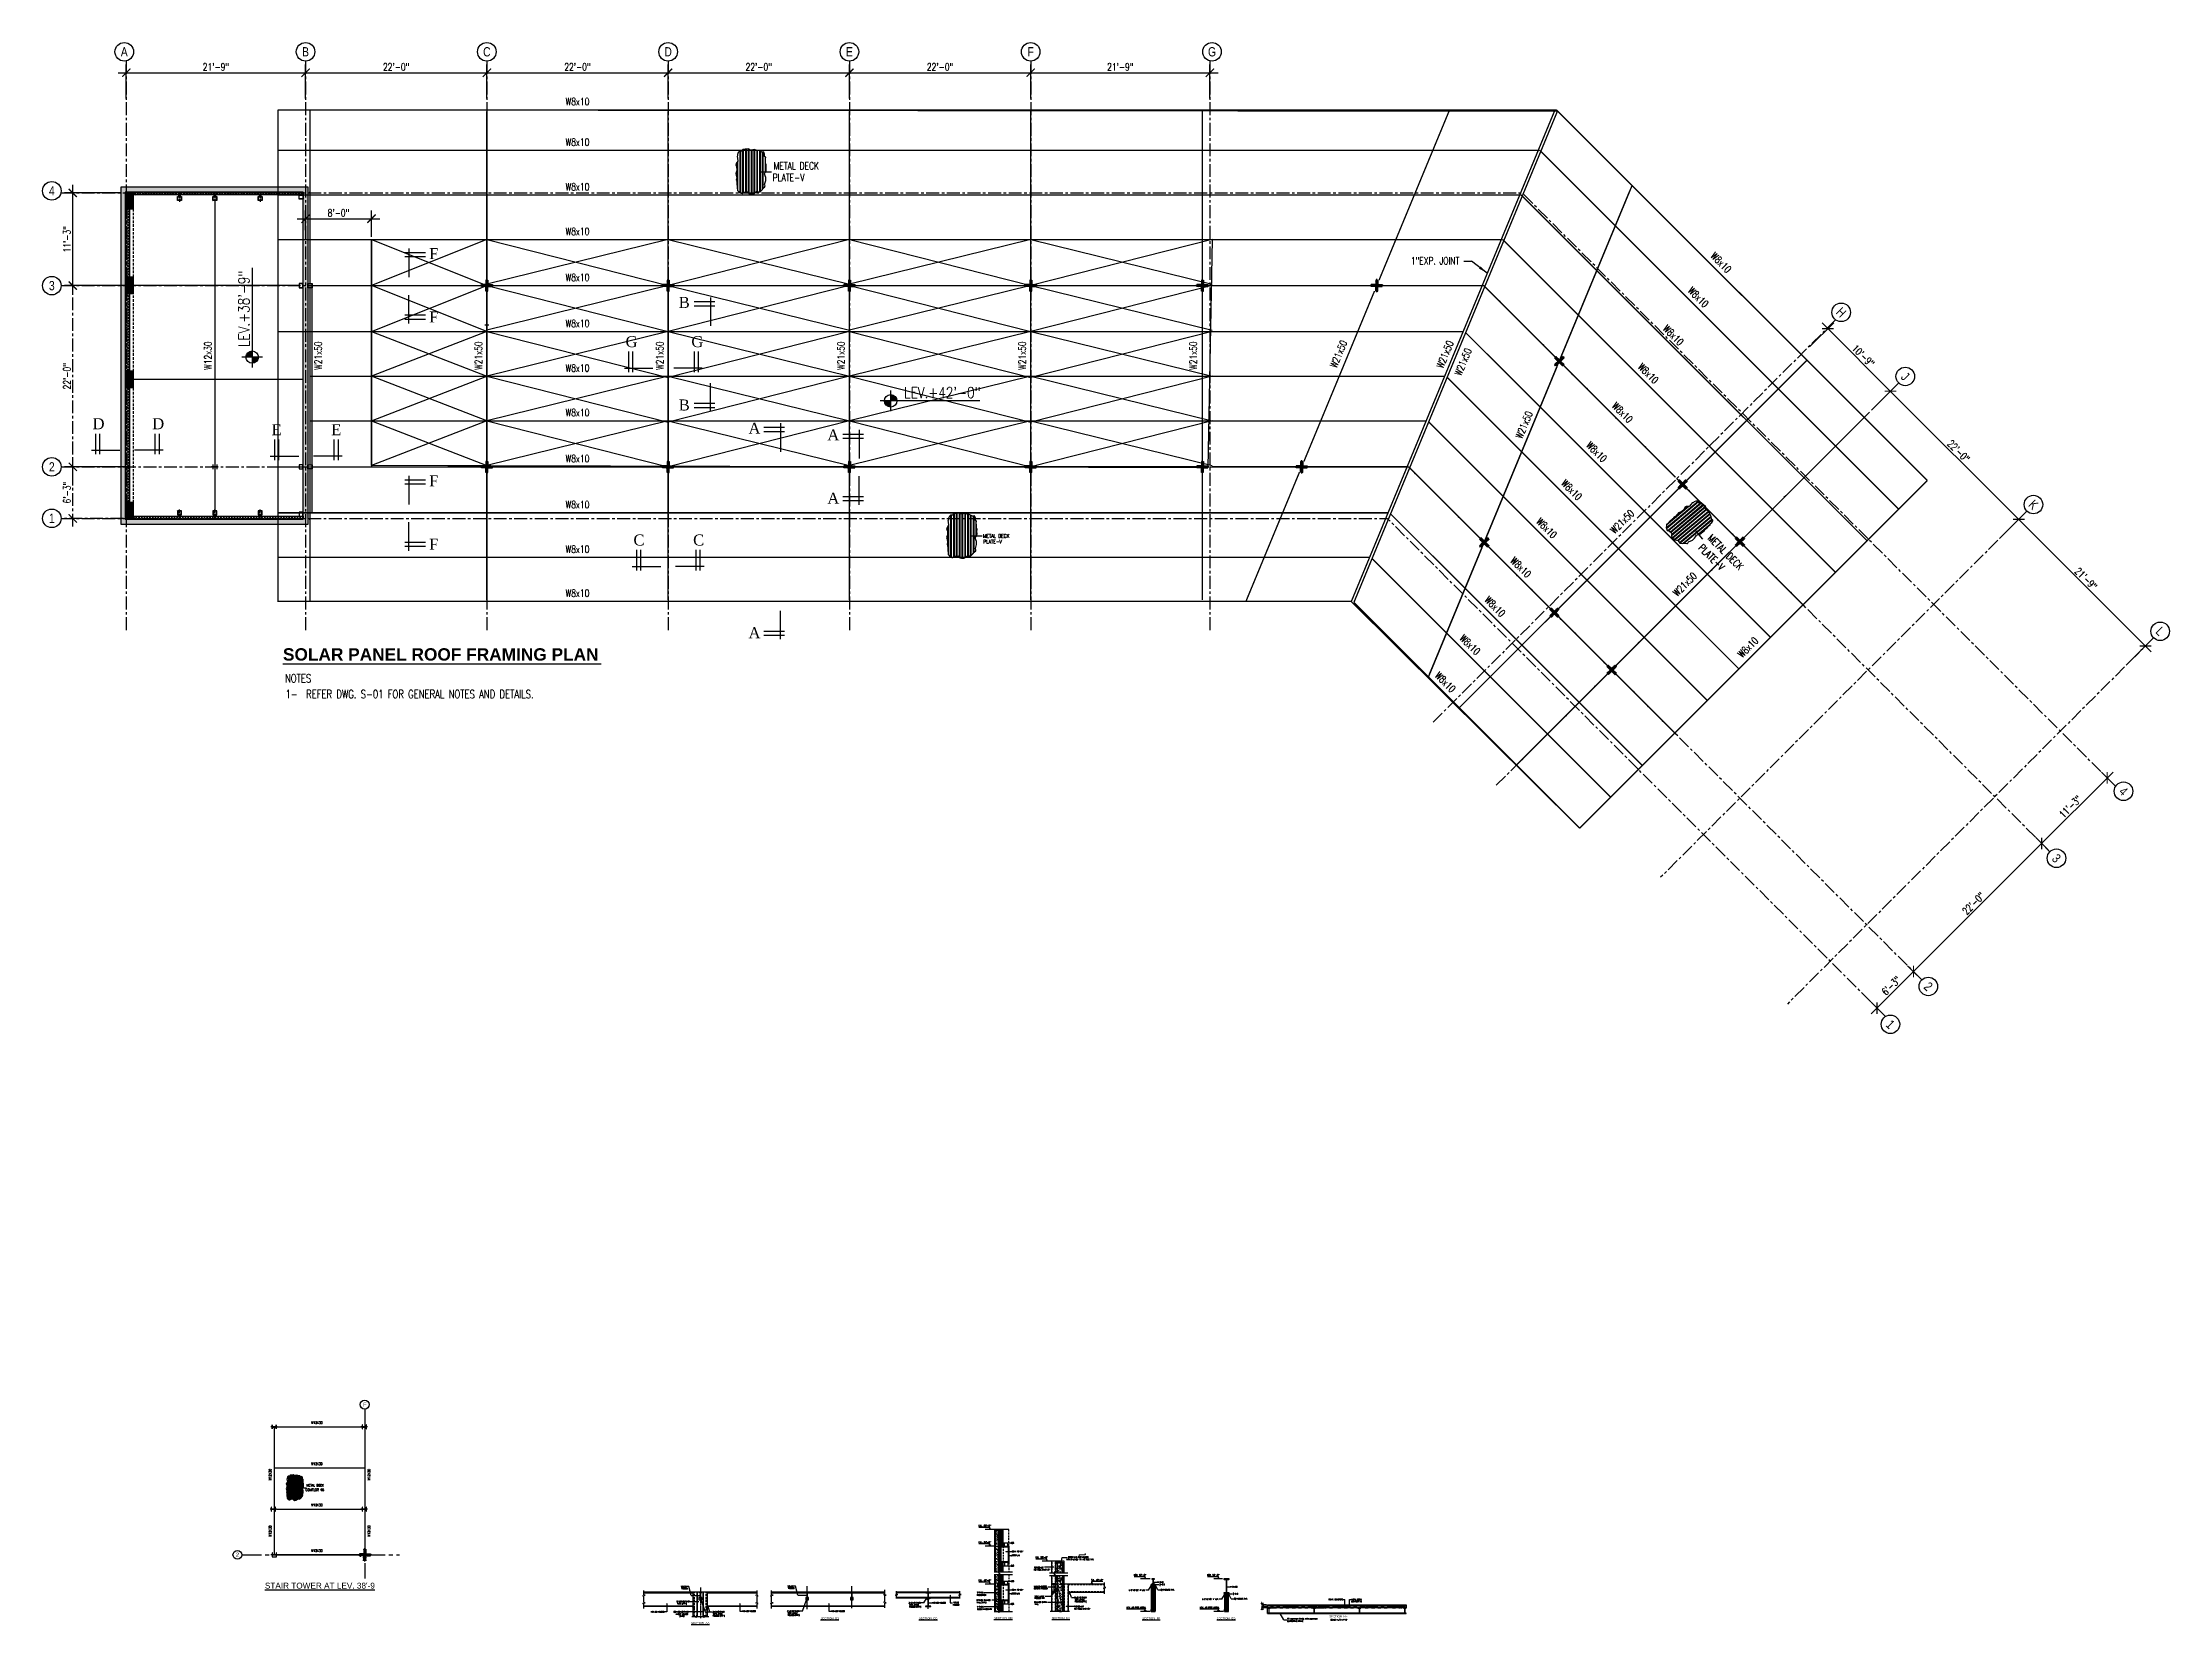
# Model space of a CAD drawing. Header units: inches. Extents: x 54519 to 57616, y 6659 to 8963.
import ezdxf
from ezdxf.enums import TextEntityAlignment as Align

# ---------------------------------------------------------------- set-up
doc = ezdxf.new("R2010")
doc.units = ezdxf.units.IN
doc.header["$LTSCALE"] = 15
doc.header["$MEASUREMENT"] = 0
doc.linetypes.add('CENTER', pattern=[2, 1.25, -0.25, 0.25, -0.25])
doc.linetypes.add('HIDDEN', pattern=[0.375, 0.25, -0.125])
for name, color, linetype in [('A-HATCH RCC', 8, 'Continuous'), ('A-STAIR', 2, 'Continuous'), ('A-TEXT-P', 242, 'Continuous'), ('A-WALL-BLWK', 33, 'Continuous'), ('A-WALL-RAMPED EARTH', 4, 'Continuous'), ('BAR', 4, 'Continuous'), ('COLUMN', 4, 'Continuous'), ('CONC', 5, 'Continuous'), ('GC', 3, 'Continuous'), ('GIRDER', 6, 'HIDDEN'), ('Grid line', 1, 'CENTER'), ('GT', 4, 'Continuous'), ('HATCH', 253, 'Continuous'), ('L', 2, 'Continuous'), ('L3', 3, 'Continuous'), ('L5', 5, 'Continuous'), ('LEVEL', 2, 'Continuous'), ('LINE_HIDDEN', 124, 'HIDDEN'), ('N-DIM-Z', 126, 'Continuous'), ('N-NOTE-Z', 242, 'Continuous'), ('S-COLUMN', 4, 'Continuous'), ('S-GRID', 8, 'CENTER'), ('SLAB', 3, 'Continuous'), ('TEXT3', 4, 'Continuous'), ('WALL', 7, 'Continuous')]:
    doc.layers.add(name, color=color, linetype=linetype)
doc.layers.add('M-TEXT', color=3, linetype='Continuous', lineweight=30)
doc.layers.add('TIES', color=4, linetype='Continuous', lineweight=18)
doc.styles.add('1-2', font='simplex.shx', dxfattribs={"width": 0.75, "height": 1.75})
doc.styles.add('16 scale', font='arial.ttf')
doc.styles.add('3-32', font='simplex.shx', dxfattribs={"width": 0.75, "height": 10.6666})
doc.styles.add('dim', font='arial.ttf')
doc.styles.add('DIM 3_32', font='simplex.shx', dxfattribs={"width": 0.8})
doc.styles.add('GRID-NUM', font='romantic.ttf', dxfattribs={"height": 12})
doc.styles.add('ROMANS', font='simplex.shx', dxfattribs={"width": 0.75})
doc.dimstyles.new('1-24', dxfattribs={"dimtxt": 2, "dimasz": 2, "dimexe": 2.5, "dimexo": 1.5, "dimgap": 0.75, "dimtad": 1, "dimdec": 6, "dimzin": 3, "dimdsep": 46, "dimlunit": 4, "dimtxsty": 'ROMANS', "dimblk": 'ARCHTICK', "dimcen": 0, "dimdle": 3, "dimclrd": 1, "dimclre": 1, "dimclrt": 2, "dimazin": 0, "dimtfac": 0.75, "dimtdec": 6, "dimtix": 1, "dimtmove": 2, "dimatfit": 3, "dimfxl": 1, "dimfrac": 1, "dimtolj": 1, "dimtzin": 1, "dimarcsym": 0})
doc.dimstyles.new('3-32', dxfattribs={"dimtxt": 10.666667, "dimasz": 12, "dimexe": 12, "dimexo": 4, "dimgap": 2, "dimtad": 1, "dimdec": 4, "dimzin": 3, "dimdsep": 46, "dimlunit": 4, "dimtxsty": '3-32', "dimblk": 'ARCHTICK', "dimcen": 0.046875, "dimdle": 12, "dimclrd": 1, "dimclre": 1, "dimclrt": 2, "dimadec": 0, "dimazin": 0, "dimtfac": 0.75, "dimtdec": 4, "dimtmove": 2, "dimatfit": 3, "dimldrblk": 'ARCHTICK', "dimfxl": 1, "dimfrac": 1, "dimtolj": 1, "dimtzin": 0, "dimlwd": -1, "dimlwe": -1, "dimarcsym": 0})
pattern_1 = [(45, (132.507, -3215.2033), (-1.98873782, 1.98873782), []), (135, (132.507, -3215.2033), (-1.98873782, -1.98873782), [])]
pattern_2 = [(37.5, (0, 0), (-0.06299336, 1.92682377), [0, -1.52, 0, -1.7, 0, -1.625]), (7.5, (0, 0), (1.7697767, 2.82214607), [0, -0.82, 0, -1.37, 0, -0.525]), (327.5, (-1.23, 3e-16), (3.11414186, 0.005659054), [0, -0.5, 0, -1.8, 0, -2.35]), (317.5, (-1.23, 3e-16), (3.0061266, 0.87767556), [0, -0.25, 0, -1.18, 0, -1.35])]

msp = doc.modelspace()

# ---------------------------------------------------------------- texts
at = {"layer": 'A-TEXT-P', "color": 4, "style": '16 scale'}
msp.add_text("%%USTAIR TOWER AT LEV. 38'-9", height=8.55, dxfattribs=at).set_placement((54842.9390605, 6711.4074314))
for s, p in [('%%USECTION  AA', (55477.0355308, 6659.7315916)), ('%%USECTION  BB', (55665.5714198, 6666.5755469)), ('%%USECTION  CC', (55808.7618658, 6666.5755469)), ('%%USECTION  DD', (55918.1549652, 6667.0557455)), ('%%USECTION  EE', (56001.9892081, 6667.0557455)), ('%%USECTION  FF', (56133.7334069, 6666.5755469)), ('%%USECTION  GG', (56242.7895171, 6666.5755469)), ('SECTION  HH', (56406.288302, 6669.2964743))]:
    msp.add_text(s, height=3, dxfattribs=at).set_placement(p, align=Align.CENTER)
at = {"layer": 'A-TEXT-P', "color": 4, "insert": (54869.2913005, 8081.1175088), "char_height": 18, "attachment_point": 1, "style": '16 scale'}
msp.add_mtext_dynamic_manual_height_columns('{\\fArial|b1|i0|c0|p34;SOLAR PANEL ROOF FRAMING PLAN}', width=863.781156634, gutter_width=30, heights=[0], dxfattribs=at)
at = {"layer": 'A-TEXT-P', "color": 2, "char_height": 12, "attachment_point": 1, "style": '3-32'}
for s, width, insert in [('\\A1;NOTES ', 427.877552393, (54872.2212619, 8043.1850548)), ('\\A1;1-  REFER DWG. S-01 FOR GENERAL NOTES AND DETAILS.', 498.624498892, (54872.9597353, 8020.3021146))]:
    msp.add_mtext_dynamic_manual_height_columns(s, width=width, gutter_width=30, heights=[0], dxfattribs=dict(at, insert=insert))
at = {"layer": 'GIRDER', "color": 2, "linetype": 'Continuous', "ltscale": 5, "char_height": 2, "attachment_point": 5, "style": 'ROMANS'}
for s, insert in [('\\A1;3#5', (55931.4748816, 6777.6752527)), ('\\A1;#3@9"c/c', (55936.2626763, 6759.5563889)), ('\\A1;BEAM 12"x24"', (55939.1785886, 6765.5397548)), ('\\A1;WITH 2"x2"x{\\H0.7x;\\S1#4;}" TH. MS TUBE TYP.', (56030.1445912, 6753.6018401)), ('\\A1;#3@24"c/c TIES WELDED', (56027.2791516, 6756.8453673)), ('\\A1;3#5', (55931.4748816, 6744.4743411)), ('\\A1;3#5', (55931.4748816, 6721.9838695)), ('\\A1;PICKED-UP ', (55970.0249656, 6742.289855)), ('\\A1;MS-TUBE 6"x6"x{\\H0.7x;\\S1#4;}"', (55974.5135774, 6738.9532257)), ('\\A1;W 8x10', (56147.1515421, 6720.723463)), ('\\A1;8"x18"x{\\H0.7x;\\S1#4;}"THICK', (55452.4332735, 6692.6236309)), ('\\A1;TUBE (TYP.)', (55450.3623826, 6689.1608479)), ('W8x10', (55452.8185546, 6714.1834466)), ('WELDED', (55453.9783848, 6711.3167671)), ('W8x10', (55608.3615599, 6714.6834466)), ('WELDED', (55609.5213901, 6711.8167671)), ('\\A1;3"x3"x{\\H0.7x;\\S1#4;}"THICK', (55789.4056385, 6690.7506852)), ('W21x50 WELDED', (55824.6942965, 6690.7656388)), ('W8x10', (55849.3856363, 6690.9970447)), ('\\A1;2"THICK ', (55884.6228442, 6705.5233743)), ('\\A1;WALL (TYP.)', (55886.6508854, 6690.9768648)), ('\\A1;INSULATION', (55886.4179007, 6702.0605912)), ('\\A1;6"THICK RAMMED', (55889.5689645, 6694.4396478)), ('\\A1;3#5', (55931.4748816, 6688.7829579)), ('\\A1;#3@9"c/c', (55936.2626763, 6703.8650057)), ('\\A1;BEAM 12"x24"', (55939.1785886, 6709.7799239)), ('\\A1;W12x30 GIRDER', (55972.3202618, 6714.221477)), ('\\A1;BEYOND WELDED', (55972.9080078, 6711.4952361)), ('\\A1;WELDED TYP.', (55971.4581486, 6697.3245031)), ('\\A1;RAMMED EARTH', (55972.5709532, 6691.8246612)), ('\\A1;SEAT ANGLE', (55971.0758739, 6700.0507441)), ('\\A1;3"x3"x{\\H0.7x;\\S1#4;}"THICK', (56030.6106632, 6698.2783369)), ('\\A1;WELDED (TYP.)', (56030.8111011, 6692.0949327)), ('\\A1;SEAT ANGLE', (56029.4822504, 6695.3307892)), ('\\A1;L-2"x2"x{\\H0.7x;\\S1#4;}" 4\' c/c', (56112.914667, 6708.9527224)), ('\\A1;[-6x8', (56149.7976055, 6716.9217928)), ('\\A1;{\\H0.7x;\\S5#8;}"%%C BOLTS TYP.', (56157.526315, 6709.7357283)), ('\\A1;L-2"x2"x{\\H0.7x;\\S1#4;}" 4\' c/c', (56219.674848, 6696.0627224)), ('\\A1;W 21x50', (56253.911723, 6713.8675176)), ('\\A1;[-6x8', (56256.5577864, 6703.5019889)), ('\\A1;{\\H0.7x;\\S5#8;}"%%C BOLTS TYP.', (56264.286496, 6696.6620262)), ('REINF. CONCRETE', (56402.4328484, 6695.6119558)), ('COMFLOR 46', (56432.7764298, 6692.4497891)), ('METAL DECK', (56432.6811083, 6695.6119558)), ('W21x50 WELDED', (55414.8537584, 6677.3975647)), ('\\A1;6{\\H0.7x;\\S1#2;}"x6{\\H0.7x;\\S1#2;}"x{\\H0.7x;\\S1#4;}"THICK', (55449.1834126, 6677.5409274)), ('\\A1;ANGLE WELDED ', (55450.2373975, 6674.2820524)), ('\\A1;(TYP.)', (55450.2373975, 6671.0279212)), ('\\A1;3"x3"x{\\H0.7x;\\S1#4;}"THICK', (55503.754082, 6677.578315)), ('\\A1;WELDED (TYP.)', (55503.9545199, 6671.3949108)), ('\\A1;SEAT ANGLE', (55502.6256692, 6674.6307672)), ('W21x50 WELDED', (55548.0707269, 6678.4217482)), ('\\A1;3"x3"x{\\H0.7x;\\S1#4;}"THICK', (55612.3461682, 6678.6106852)), ('\\A1;WELDED (TYP.)', (55612.9275379, 6672.427281)), ('\\A1;SEAT ANGLE', (55611.5200946, 6675.6631374)), ('W21x50 WELDED', (55677.539966, 6678.4217482)), ('\\A1;WELDED (TYP.)', (55789.9870081, 6684.567281)), ('\\A1;SEAT ANGLE', (55788.5795648, 6687.8031374)), ('WELDED', (55849.4615538, 6687.9334785)), ('\\A1;4"THICK', (55884.7900534, 6684.8351455)), ('\\A1;BLOCK MASONARY', (55891.0396779, 6681.3723625)), ('\\A1;WALL', (55966.8093264, 6688.781673)), ('\\A1;PICKED-UP ', (56028.5017203, 6685.3188225)), ('\\A1;MS-TUBE 6"x6"x{\\H0.7x;\\S1#4;}"', (56033.2610026, 6681.9821932)), ('\\A1;SUPPORTING FRAME ', (56343.5542937, 6664.0425367)), ('\\A1;FR ALUMINUM PANEL WITH ALUMINUM', (56353.9129341, 6667.3888518)), ('SCALE:-1/2"=1\'-0"', (56407.1974466, 6665.5604371))]:
    msp.add_mtext(s, dxfattribs=dict(at, insert=insert))
at = {"layer": 'GT', "color": 4, "style": 'dim'}
for s, p in [('F', (54988.5240755, 6979.2912342)), ('2', (54803.0057256, 6760.8522656))]:
    msp.add_text(s, height=6, dxfattribs=at).set_placement(p, align=Align.MIDDLE_CENTER)
at = {"layer": 'L', "color": 2, "char_height": 2.5, "attachment_point": 5, "style": '1-2'}
for s, insert in [('\\A1;LVL. 55\'-0"', (55891.3843269, 6802.9382253)), ('\\A1;LVL. 53\'-0"', (55891.3843269, 6778.9382253)), ('\\A1;LVL. 55\'-0"', (55974.2105887, 6756.8347008)), ('\\A1;LVL. 42\'-0"', (55891.3843269, 6723.2468421)), ('\\A1;S.L. 42\'-0"', (56055.0464759, 6723.7327102)), ('\\A1;LEV. 42\'-0"', (56117.4292967, 6731.1819559)), ('\\A1;LEV. 42\'-0"', (56224.1894776, 6731.1819559)), ('\\A1;LEV. AS PER ARCH.', (56111.8038416, 6683.7954348)), ('\\A1;LEV. AS PER ARCH.', (56218.5640226, 6683.7954348))]:
    msp.add_mtext(s, dxfattribs=dict(at, insert=insert))
at = {"layer": 'M-TEXT', "color": 4, "style": 'GRID-NUM'}
for s, p in [('F', (55082.1128918, 8647.9156556)), ('B', (55445.5780008, 8576.8240813)), ('F', (55082.1128918, 8555.6562276)), ('G', (55368.2293392, 8519.6778915)), ('G', (55464.0594881, 8519.6778915)), ('B', (55445.5780008, 8427.418056)), ('D', (54592.0238259, 8400.1195751)), ('D', (54678.9093774, 8400.1195751)), ('E', (54852.6687207, 8391.4367898)), ('E', (54939.5542722, 8391.4367898)), ('A', (55547.2282058, 8393.6606456)), ('A', (55662.0228391, 8383.9156556)), ('F', (55082.1128918, 8316.9165021)), ('A', (55662.0228391, 8291.6562276)), ('F', (55082.1128918, 8224.657074)), ('C', (55379.6694747, 8230.7641957)), ('C', (55466.5550263, 8230.7641957)), ('A', (55547.2282058, 8095.6792501))]:
    msp.add_text(s, height=16, dxfattribs=at).set_placement(p)
at = {"layer": 'N-DIM-Z', "color": 2, "attachment_point": 5, "style": '3-32'}
for s, insert, char_height in [('\\A1;W8x10', (55298.1901309, 8877.2756534), 10.6666), ('\\A1;W8x10', (55298.1901309, 8818.2756534), 10.6666), ('PLATE-V', (55605.6030941, 8766.735895), 10.6666), ('METAL DECK', (55616.8406921, 8783.7396517), 10.6666), ('\\A1;W8x10', (55298.1901309, 8753.2756534), 10.6666), ('\\A1;W8x10', (55298.1901309, 8688.2756534), 10.6666), ('1"EXP. JOINT', (56546.9959062, 8645.5949519), 10.6666), ('\\A1;W8x10', (55298.1901309, 8621.2756534), 10.6666), ('\\A1;W8x10', (55298.1901309, 8554.2756534), 10.6666), ('\\A1;W8x10', (55298.1901309, 8489.2756534), 10.6666), ('\\A1;W8x10', (55298.1901309, 8424.2756534), 10.6666), ('\\A1;W8x10', (55298.1901309, 8357.2756534), 10.6666), ('\\A1;W8x10', (55298.1901309, 8290.2756534), 10.6666), ('PLATE-V', (55902.6844945, 8236.4497698), 5.3333), ('METAL DECK', (55907.9873396, 8244.8107215), 5.3333), ('\\A1;W8x10', (55298.1901309, 8225.2756534), 10.6666), ('\\A1;W8x10', (55298.1901309, 8161.2756534), 10.6666), ('W12X30', (54918.6708768, 6952.9645144), 3.54931115), ('W12X30', (54918.6708768, 6893.0455345), 3.54931115), ('COMFLOR 46', (54915.6610078, 6855.2704888), 3.54931115), ('METAL DECK', (54916.1250084, 6861.824064), 3.54931115), ('W12X30', (54918.6708768, 6833.1265546), 3.54931115), ('W12X30', (54918.6708768, 6766.6615712), 3.54931115)]:
    msp.add_mtext(s, dxfattribs=dict(at, insert=insert, char_height=char_height))
for s, insert, char_height, rotation in [('\\A1;W8x10', (56963.4100226, 8642.8087737), 10.6666, 315), ('\\A1;W8x10', (56930.3310724, 8592.4491236), 10.6666, 315), ('\\A1;W8x10', (56893.8881613, 8536.9681532), 10.6666, 315), ('\\A1;W12x30', (54760.1248795, 8507.3041574), 10.6666, 90), ('\\A1;W21x50', (54920.6717648, 8507.3041574), 10.6666, 90), ('\\A1;W21x50', (55153.9268168, 8507.3041574), 10.6666, 90), ('\\A1;W21x50', (55417.9268168, 8507.3041574), 10.6666, 90), ('\\A1;W21x50', (55681.9268168, 8507.3041574), 10.6666, 90), ('\\A1;W21x50', (55945.9268168, 8507.3041574), 10.6666, 90), ('\\A1;W21x50', (56194.9322478, 8507.3041574), 10.6666, 90), ('\\A1;W21x50', (56406.5933165, 8509.6885675), 10.6666, 67.5), ('\\A1;W21x50', (56561.5876425, 8509.1766751), 10.6666, 67.5), ('\\A1;W21x50', (56587.8440683, 8498.186146), 10.6666, 67.5), ('\\A1;W8x10', (56857.4452501, 8481.4871828), 10.6666, 315), ('\\A1;W21x50', (56676.6050642, 8406.4349992), 10.6666, 67.5), ('\\A1;W8x10', (56819.8810186, 8424.2991057), 10.6666, 315), ('\\A1;W8x10', (56782.3167871, 8367.1110285), 10.6666, 315), ('\\A1;W8x10', (56745.8738759, 8311.6300581), 10.6666, 315), ('\\A1;W8x10', (56709.4309648, 8256.1490877), 10.6666, 315), ('\\A1;W21x50', (56819.5635302, 8265.4712699), 10.6666, 45), ('METAL DECK', (56970.2254125, 8221.0110981), 10.6666, 315), ('\\A1;W8x10', (56671.8667333, 8198.9610106), 10.6666, 315), ('PLATE-V', (56949.7361307, 8213.6219491), 10.6666, 315), ('\\A1;W21x50', (56910.780305, 8174.2544951), 10.6666, 45), ('\\A1;W8x10', (56634.3025017, 8141.7729334), 10.6666, 315), ('\\A1;W8x10', (56597.8595906, 8086.291963), 10.6666, 315), ('\\A1;W8x10', (57002.7041866, 8082.3306136), 10.6666, 45), ('\\A1;W8x10', (56561.9773396, 8031.664546), 10.6666, 315), ('W12X30', (54850.6094199, 6877.3328017), 3.54931115, 90), ('W12X30', (54994.5449237, 6877.3328017), 3.54931115, 90), ('W12X30', (54850.6094199, 6795.0918138), 3.54931115, 90), ('W12X30', (54994.5449237, 6795.0918138), 3.54931115, 90)]:
    msp.add_mtext(s, dxfattribs=dict(at, insert=insert, char_height=char_height, rotation=rotation))
at = {"layer": 'N-NOTE-Z', "color": 2, "style": 'dim', "width": 0.8}
for s, p in [('A', (54638.1901309, 8949.8748569)), ('B', (54902.1901309, 8949.8748569)), ('C', (55166.1901309, 8949.8748569)), ('D', (55430.1901309, 8949.8748569)), ('E', (55694.1901309, 8949.8748569)), ('F', (55958.1901309, 8949.8748569)), ('G', (56222.1901309, 8949.8748569)), ('4', (54532.6901309, 8747.3073403)), ('3', (54532.6901309, 8609.3073403)), ('2', (54532.6901309, 8345.3073403)), ('1', (54532.6901309, 8270.3073403))]:
    msp.add_text(s, height=13.5, dxfattribs=at).set_placement(p, align=Align.MIDDLE_CENTER)
for s, p in [('H', (57138.3931204, 8570.3711527)), ('J', (57231.7312155, 8477.0330576)), ('K', (57418.4074057, 8290.3568674)), ('L', (57602.9622756, 8105.8019975)), ('4', (57549.5214721, 7872.7690719)), ('3', (57451.9407362, 7775.1883361)), ('2', (57265.264546, 7588.5121459)), ('1', (57210.1102171, 7533.3578169))]:
    msp.add_text(s, height=13.5, rotation=315.0000000001, dxfattribs=at).set_placement(p, align=Align.MIDDLE_CENTER)
at = {"layer": 'TEXT3', "style": 'DIM 3_32', "width": 0.8}
msp.add_text('LEV.+38\'-9"', height=16.08, rotation=90, dxfattribs=at).set_placement((54820.4062922, 8519.851393))
msp.add_text('LEV.+42\'-0"', height=16.08, dxfattribs=at).set_placement((55773.8713328, 8445.4453958))

# ---------------------------------------------------------------- blocks, each defined once
blk = doc.blocks.new('_ARCHTICK')
at = {"color": 0, "linetype": 'ByBlock', "const_width": 0.15}
blk.add_lwpolyline([(-0.5, -0.5), (0.5, 0.5)], dxfattribs=at)
blk = doc.blocks.new('*D2')
at = {"layer": 'DEFPOINTS', "color": 0, "transparency": 16777216}
for p in [(54902.2, 8919.4), (54641.2, 8877.9), (54902.2, 8877.9)]:
    blk.add_point(p, dxfattribs=at)
at = {"layer": 'N-DIM-Z', "color": 1, "transparency": 16777216}
for p, q in [((54641.2, 8881.9), (54641.2, 8931.4)), ((54902.2, 8881.9), (54902.2, 8931.4)), ((54629.2, 8919.4), (54914.2, 8919.4))]:
    blk.add_line(p, q, dxfattribs=at)
at = {"layer": 'N-DIM-Z', "color": 1, "transparency": 16777216, "xscale": 12, "yscale": 12, "zscale": 12, "rotation": 180}
blk.add_blockref('_ARCHTICK', (54641.2, 8919.4), dxfattribs=at)
at = {"layer": 'N-DIM-Z', "color": 1, "transparency": 16777216, "xscale": 12, "yscale": 12, "zscale": 12}
blk.add_blockref('_ARCHTICK', (54902.2, 8919.4), dxfattribs=at)
at = {"layer": 'N-DIM-Z', "color": 2, "transparency": 16777216, "insert": (54771.7, 8927.8), "char_height": 10.67, "attachment_point": 5, "style": '3-32'}
blk.add_mtext('\\A1;21\'-9"', dxfattribs=at)
blk = doc.blocks.new('*D3')
at = {"layer": 'DEFPOINTS', "color": 0, "transparency": 16777216}
for p in [(54563.2, 8744.3), (54637.6, 8744.3), (54643.9, 8609.3)]:
    blk.add_point(p, dxfattribs=at)
at = {"layer": 'N-DIM-Z', "color": 1, "transparency": 16777216}
for p, q in [((54633.6, 8744.3), (54551.2, 8744.3)), ((54563.2, 8597.3), (54563.2, 8756.3)), ((54639.9, 8609.3), (54551.2, 8609.3))]:
    blk.add_line(p, q, dxfattribs=at)
at = {"layer": 'N-DIM-Z', "color": 1, "transparency": 16777216, "xscale": 12, "yscale": 12, "zscale": 12}
for p, rotation in [((54563.2, 8744.3), 90), ((54563.2, 8609.3), 270)]:
    blk.add_blockref('_ARCHTICK', p, dxfattribs=dict(at, rotation=rotation))
at = {"layer": 'N-DIM-Z', "color": 2, "transparency": 16777216, "insert": (54554.8, 8676.8), "char_height": 10.67, "attachment_point": 5, "rotation": 90, "style": '3-32'}
blk.add_mtext('\\A1;11\'-3"', dxfattribs=at)
blk = doc.blocks.new('*D4')
at = {"layer": 'DEFPOINTS', "color": 0, "transparency": 16777216}
for p in [(54563.2, 8609.3), (54637.5, 8609.3), (54649.9, 8345.3)]:
    blk.add_point(p, dxfattribs=at)
at = {"layer": 'Grid line', "color": 1, "transparency": 16777216}
for p, q in [((54563.2, 8333.3), (54563.2, 8621.3)), ((54633.5, 8609.3), (54551.2, 8609.3)), ((54645.9, 8345.3), (54551.2, 8345.3))]:
    blk.add_line(p, q, dxfattribs=at)
at = {"layer": 'Grid line', "color": 1, "transparency": 16777216, "xscale": 12, "yscale": 12, "zscale": 12}
for p, rotation in [((54563.2, 8609.3), 90), ((54563.2, 8345.3), 270)]:
    blk.add_blockref('_ARCHTICK', p, dxfattribs=dict(at, rotation=rotation))
at = {"layer": 'Grid line', "color": 2, "transparency": 16777216, "insert": (54554.8, 8477.3), "char_height": 10.67, "attachment_point": 5, "rotation": 90, "style": '3-32'}
blk.add_mtext('\\A1;22\'-0"', dxfattribs=at)
blk = doc.blocks.new('*D5')
at = {"layer": 'DEFPOINTS', "color": 0, "transparency": 16777216}
for p in [(55166.2, 8919.4), (54902.2, 8877.9), (55166.2, 8877.9)]:
    blk.add_point(p, dxfattribs=at)
at = {"layer": 'N-DIM-Z', "color": 1, "transparency": 16777216}
for p, q in [((54902.2, 8881.9), (54902.2, 8931.4)), ((55166.2, 8881.9), (55166.2, 8931.4)), ((54890.2, 8919.4), (55178.2, 8919.4))]:
    blk.add_line(p, q, dxfattribs=at)
at = {"layer": 'N-DIM-Z', "color": 1, "transparency": 16777216, "xscale": 12, "yscale": 12, "zscale": 12, "rotation": 180}
blk.add_blockref('_ARCHTICK', (54902.2, 8919.4), dxfattribs=at)
at = {"layer": 'N-DIM-Z', "color": 1, "transparency": 16777216, "xscale": 12, "yscale": 12, "zscale": 12}
blk.add_blockref('_ARCHTICK', (55166.2, 8919.4), dxfattribs=at)
at = {"layer": 'N-DIM-Z', "color": 2, "transparency": 16777216, "insert": (55034.2, 8927.8), "char_height": 10.67, "attachment_point": 5, "style": '3-32'}
blk.add_mtext('\\A1;22\'-0"', dxfattribs=at)
blk = doc.blocks.new('*D6')
at = {"layer": 'DEFPOINTS', "color": 0, "transparency": 16777216}
for p in [(55430.2, 8919.4), (55166.2, 8877.9), (55430.2, 8877.9)]:
    blk.add_point(p, dxfattribs=at)
at = {"layer": 'N-DIM-Z', "color": 1, "transparency": 16777216}
for p, q in [((55166.2, 8881.9), (55166.2, 8931.4)), ((55430.2, 8881.9), (55430.2, 8931.4)), ((55154.2, 8919.4), (55442.2, 8919.4))]:
    blk.add_line(p, q, dxfattribs=at)
at = {"layer": 'N-DIM-Z', "color": 1, "transparency": 16777216, "xscale": 12, "yscale": 12, "zscale": 12, "rotation": 180}
blk.add_blockref('_ARCHTICK', (55166.2, 8919.4), dxfattribs=at)
at = {"layer": 'N-DIM-Z', "color": 1, "transparency": 16777216, "xscale": 12, "yscale": 12, "zscale": 12}
blk.add_blockref('_ARCHTICK', (55430.2, 8919.4), dxfattribs=at)
at = {"layer": 'N-DIM-Z', "color": 2, "transparency": 16777216, "insert": (55298.2, 8927.8), "char_height": 10.67, "attachment_point": 5, "style": '3-32'}
blk.add_mtext('\\A1;22\'-0"', dxfattribs=at)
blk = doc.blocks.new('*D7')
at = {"layer": 'DEFPOINTS', "color": 0, "transparency": 16777216}
for p in [(55694.2, 8919.4), (55430.2, 8877.9), (55694.2, 8877.9)]:
    blk.add_point(p, dxfattribs=at)
at = {"layer": 'N-DIM-Z', "color": 1, "transparency": 16777216}
for p, q in [((55430.2, 8881.9), (55430.2, 8931.4)), ((55694.2, 8881.9), (55694.2, 8931.4)), ((55418.2, 8919.4), (55706.2, 8919.4))]:
    blk.add_line(p, q, dxfattribs=at)
at = {"layer": 'N-DIM-Z', "color": 1, "transparency": 16777216, "xscale": 12, "yscale": 12, "zscale": 12, "rotation": 180}
blk.add_blockref('_ARCHTICK', (55430.2, 8919.4), dxfattribs=at)
at = {"layer": 'N-DIM-Z', "color": 1, "transparency": 16777216, "xscale": 12, "yscale": 12, "zscale": 12}
blk.add_blockref('_ARCHTICK', (55694.2, 8919.4), dxfattribs=at)
at = {"layer": 'N-DIM-Z', "color": 2, "transparency": 16777216, "insert": (55562.2, 8927.8), "char_height": 10.67, "attachment_point": 5, "style": '3-32'}
blk.add_mtext('\\A1;22\'-0"', dxfattribs=at)
blk = doc.blocks.new('*D8')
at = {"layer": 'DEFPOINTS', "color": 0, "transparency": 16777216}
for p in [(55958.2, 8919.4), (55694.2, 8877.9), (55958.2, 8877.9)]:
    blk.add_point(p, dxfattribs=at)
at = {"layer": 'N-DIM-Z', "color": 1, "transparency": 16777216}
for p, q in [((55694.2, 8881.9), (55694.2, 8931.4)), ((55958.2, 8881.9), (55958.2, 8931.4)), ((55682.2, 8919.4), (55970.2, 8919.4))]:
    blk.add_line(p, q, dxfattribs=at)
at = {"layer": 'N-DIM-Z', "color": 1, "transparency": 16777216, "xscale": 12, "yscale": 12, "zscale": 12, "rotation": 180}
blk.add_blockref('_ARCHTICK', (55694.2, 8919.4), dxfattribs=at)
at = {"layer": 'N-DIM-Z', "color": 1, "transparency": 16777216, "xscale": 12, "yscale": 12, "zscale": 12}
blk.add_blockref('_ARCHTICK', (55958.2, 8919.4), dxfattribs=at)
at = {"layer": 'N-DIM-Z', "color": 2, "transparency": 16777216, "insert": (55826.2, 8927.8), "char_height": 10.67, "attachment_point": 5, "style": '3-32'}
blk.add_mtext('\\A1;22\'-0"', dxfattribs=at)
blk = doc.blocks.new('*D9')
at = {"layer": 'DEFPOINTS', "color": 0, "transparency": 16777216}
for p in [(56219.2, 8919.4), (55958.2, 8877.9), (56219.2, 8877.9)]:
    blk.add_point(p, dxfattribs=at)
at = {"layer": 'N-DIM-Z', "color": 1, "transparency": 16777216}
for p, q in [((55958.2, 8881.9), (55958.2, 8931.4)), ((56219.2, 8881.9), (56219.2, 8931.4)), ((55946.2, 8919.4), (56231.2, 8919.4))]:
    blk.add_line(p, q, dxfattribs=at)
at = {"layer": 'N-DIM-Z', "color": 1, "transparency": 16777216, "xscale": 12, "yscale": 12, "zscale": 12, "rotation": 180}
blk.add_blockref('_ARCHTICK', (55958.2, 8919.4), dxfattribs=at)
at = {"layer": 'N-DIM-Z', "color": 1, "transparency": 16777216, "xscale": 12, "yscale": 12, "zscale": 12}
blk.add_blockref('_ARCHTICK', (56219.2, 8919.4), dxfattribs=at)
at = {"layer": 'N-DIM-Z', "color": 2, "transparency": 16777216, "insert": (56088.7, 8927.8), "char_height": 10.67, "attachment_point": 5, "style": '3-32'}
blk.add_mtext('\\A1;21\'-9"', dxfattribs=at)
blk = doc.blocks.new('*D10')
at = {"layer": 'DEFPOINTS', "color": 0, "transparency": 16777216}
for p in [(54563.2, 8345.3), (54637.6, 8345.3), (54641.1, 8270.3)]:
    blk.add_point(p, dxfattribs=at)
at = {"layer": 'Grid line', "color": 1, "transparency": 16777216}
for p, q in [((54633.6, 8345.3), (54551.2, 8345.3)), ((54563.2, 8258.3), (54563.2, 8357.3)), ((54637.1, 8270.3), (54551.2, 8270.3))]:
    blk.add_line(p, q, dxfattribs=at)
at = {"layer": 'Grid line', "color": 1, "transparency": 16777216, "xscale": 12, "yscale": 12, "zscale": 12}
for p, rotation in [((54563.2, 8345.3), 90), ((54563.2, 8270.3), 270)]:
    blk.add_blockref('_ARCHTICK', p, dxfattribs=dict(at, rotation=rotation))
at = {"layer": 'Grid line', "color": 2, "transparency": 16777216, "insert": (54554.8, 8307.8), "char_height": 10.67, "attachment_point": 5, "rotation": 90, "style": '3-32'}
blk.add_mtext('\\A1;6\'-3"', dxfattribs=at)
blk = doc.blocks.new('*D11')
at = {"layer": 'DEFPOINTS', "color": 0, "transparency": 16777216}
for p in [(57089.6, 8517.4), (57180.8, 8426.1), (57210.2, 8455.5)]:
    blk.add_point(p, dxfattribs=at)
at = {"layer": 'N-DIM-Z', "color": 1, "transparency": 16777216}
for p, q in [((57092.5, 8520.2), (57127.5, 8555.2)), ((57110.5, 8555.2), (57218.7, 8447)), ((57183.7, 8429), (57218.7, 8464))]:
    blk.add_line(p, q, dxfattribs=at)
at = {"layer": 'N-DIM-Z', "color": 1, "transparency": 16777216, "xscale": 12, "yscale": 12, "zscale": 12}
for p, rotation in [((57119, 8546.7), 135.0000000000663), ((57210.2, 8455.5), 315.0000000000662)]:
    blk.add_blockref('_ARCHTICK', p, dxfattribs=dict(at, rotation=rotation))
at = {"layer": 'N-DIM-Z', "color": 2, "transparency": 16777216, "insert": (57170.5, 8507), "char_height": 10.67, "attachment_point": 5, "rotation": 315, "style": '3-32'}
blk.add_mtext('\\A1;10\'-9"', dxfattribs=at)
blk = doc.blocks.new('*D12')
at = {"layer": 'DEFPOINTS', "color": 0, "transparency": 16777216}
for p in [(57180.8, 8426.1), (57367.5, 8239.5), (57396.9, 8268.8)]:
    blk.add_point(p, dxfattribs=at)
at = {"layer": 'N-DIM-Z', "color": 1, "transparency": 16777216}
for p, q in [((57183.7, 8429), (57218.7, 8464)), ((57201.7, 8464), (57405.4, 8260.3)), ((57370.3, 8242.3), (57405.4, 8277.3))]:
    blk.add_line(p, q, dxfattribs=at)
at = {"layer": 'N-DIM-Z', "color": 1, "transparency": 16777216, "xscale": 12, "yscale": 12, "zscale": 12}
for p, rotation in [((57210.2, 8455.5), 135.0000000000663), ((57396.9, 8268.8), 315.0000000000662)]:
    blk.add_blockref('_ARCHTICK', p, dxfattribs=dict(at, rotation=rotation))
at = {"layer": 'N-DIM-Z', "color": 2, "transparency": 16777216, "insert": (57309.4, 8368.1), "char_height": 10.67, "attachment_point": 5, "rotation": 315, "style": '3-32'}
blk.add_mtext('\\A1;22\'-0"', dxfattribs=at)
blk = doc.blocks.new('*D13')
at = {"layer": 'DEFPOINTS', "color": 0, "transparency": 16777216}
for p in [(57367.5, 8239.5), (57581.4, 8084.3), (57552.1, 8054.9)]:
    blk.add_point(p, dxfattribs=at)
at = {"layer": 'N-DIM-Z', "color": 1, "transparency": 16777216}
for p, q in [((57370.3, 8242.3), (57405.4, 8277.3)), ((57388.4, 8277.3), (57589.9, 8075.8)), ((57554.9, 8057.7), (57589.9, 8092.7))]:
    blk.add_line(p, q, dxfattribs=at)
at = {"layer": 'N-DIM-Z', "color": 1, "transparency": 16777216, "xscale": 12, "yscale": 12, "zscale": 12}
for p, rotation in [((57396.9, 8268.8), 135.0000000000663), ((57581.4, 8084.3), 315.0000000000662)]:
    blk.add_blockref('_ARCHTICK', p, dxfattribs=dict(at, rotation=rotation))
at = {"layer": 'N-DIM-Z', "color": 2, "transparency": 16777216, "insert": (57495, 8182.4), "char_height": 10.67, "attachment_point": 5, "rotation": 315, "style": '3-32'}
blk.add_mtext('\\A1;21\'-9"', dxfattribs=at)
blk = doc.blocks.new('*D14')
at = {"layer": 'DEFPOINTS', "color": 0, "transparency": 16777216}
for p in [(57525.8, 7892.2), (57537.9, 7880.2), (57442.4, 7784.7)]:
    blk.add_point(p, dxfattribs=at)
at = {"layer": 'N-DIM-Z', "color": 1, "transparency": 16777216}
for p, q in [((57421.9, 7788.3), (57534.3, 7900.7)), ((57535, 7883), (57517.3, 7900.7)), ((57439.6, 7787.6), (57421.9, 7805.2))]:
    blk.add_line(p, q, dxfattribs=at)
at = {"layer": 'N-DIM-Z', "color": 1, "transparency": 16777216, "xscale": 12, "yscale": 12, "zscale": 12}
for p, rotation in [((57525.8, 7892.2), 44.9999999997124), ((57430.4, 7796.8), 224.9999999997124)]:
    blk.add_blockref('_ARCHTICK', p, dxfattribs=dict(at, rotation=rotation))
at = {"layer": 'N-DIM-Z', "color": 2, "transparency": 16777216, "insert": (57472.2, 7850.4), "char_height": 10.67, "attachment_point": 5, "rotation": 45, "style": '3-32'}
blk.add_mtext('\\A1;11\'-3"', dxfattribs=at)
blk = doc.blocks.new('*D15')
at = {"layer": 'DEFPOINTS', "color": 0, "transparency": 16777216}
for p in [(57430.4, 7796.8), (57442.4, 7784.7), (57255.7, 7598.1)]:
    blk.add_point(p, dxfattribs=at)
at = {"layer": 'N-DIM-Z', "color": 1, "transparency": 16777216}
for p, q in [((57235.2, 7601.6), (57438.9, 7805.2)), ((57439.6, 7787.6), (57421.9, 7805.2)), ((57252.9, 7600.9), (57235.2, 7618.6))]:
    blk.add_line(p, q, dxfattribs=at)
at = {"layer": 'N-DIM-Z', "color": 1, "transparency": 16777216, "xscale": 12, "yscale": 12, "zscale": 12}
for p, rotation in [((57430.4, 7796.8), 44.9999999997124), ((57243.7, 7610.1), 224.9999999997124)]:
    blk.add_blockref('_ARCHTICK', p, dxfattribs=dict(at, rotation=rotation))
at = {"layer": 'N-DIM-Z', "color": 2, "transparency": 16777216, "insert": (57331.1, 7709.3), "char_height": 10.67, "attachment_point": 5, "rotation": 45, "style": '3-32'}
blk.add_mtext('\\A1;22\'-0"', dxfattribs=at)
blk = doc.blocks.new('*D16')
at = {"layer": 'DEFPOINTS', "color": 0, "transparency": 16777216}
for p in [(57243.7, 7610.1), (57255.7, 7598.1), (57202.9, 7544.8)]:
    blk.add_point(p, dxfattribs=at)
at = {"layer": 'N-DIM-Z', "color": 1, "transparency": 16777216}
for p, q in [((57182.2, 7548.6), (57252.2, 7618.6)), ((57252.9, 7600.9), (57235.2, 7618.6)), ((57200.1, 7547.6), (57182.2, 7565.5))]:
    blk.add_line(p, q, dxfattribs=at)
at = {"layer": 'N-DIM-Z', "color": 1, "transparency": 16777216, "xscale": 12, "yscale": 12, "zscale": 12}
for p, rotation in [((57243.7, 7610.1), 44.99999999971248), ((57190.7, 7557), 224.9999999997125)]:
    blk.add_blockref('_ARCHTICK', p, dxfattribs=dict(at, rotation=rotation))
at = {"layer": 'N-DIM-Z', "color": 2, "transparency": 16777216, "insert": (57211.3, 7589.5), "char_height": 10.67, "attachment_point": 5, "rotation": 45, "style": '3-32'}
blk.add_mtext('\\A1;6\'-3"', dxfattribs=at)
blk = doc.blocks.new('A$C0F680D12')
at = {"layer": 'L3'}
blk.add_line((0, -6), (0, 35.5), dxfattribs=at)
at = {"layer": 'L5'}
for p, q in [((-24, 6), (6, 6)), ((-24, 0), (6, 0))]:
    blk.add_line(p, q, dxfattribs=at)
blk = doc.blocks.new('A$C56BC41D7')
at = {"layer": 'HATCH'}
h = blk.add_hatch(dxfattribs=at)
h.set_pattern_fill('_USER', color=1, scale=0.375, angle=45, style=0, pattern_type=0)
h.set_pattern_definition([(45, (0, 0), (-0.265165, 0.265165), [])])
edge = h.paths.add_edge_path()
edge.add_line((0.5, 6.8), (0.5, 0.8))
edge.add_arc((0.8, 0.8), 0.25, 180, 270)
edge.add_line((0.8, 0.5), (6.8, 0.5))
edge.add_arc((6.8, 0.2), 0.25, 0, 90, ccw=False)
edge.add_line((7, 0.2), (7, 0))
edge.add_line((7, 0), (0, 0))
edge.add_line((0, 0), (0, 7))
edge.add_line((0, 7), (0.2, 7))
edge.add_arc((0.2, 6.8), 0.25, 0, 90, ccw=False)
at = {"layer": 'COLUMN', "color": 4}
blk.add_lwpolyline([(0, 0), (0, 7), (0.2, 7, -0.414214), (0.5, 6.8), (0.5, 0.8, 0.414214), (0.8, 0.5), (6.8, 0.5, -0.414214), (7, 0.2), (7, 0)], format="xyb", close=True, dxfattribs=at)
blk = doc.blocks.new('A$C2F407CD1')
at = {"layer": 'Grid line'}
h = blk.add_hatch(dxfattribs=at)
h.set_pattern_fill('_USER', color=256, scale=0.25, angle=45, style=0, pattern_type=0)
h.set_pattern_definition([(45, (-54902.19013, -10400.79056), (-0.1767766953, 0.1767766953), [])])
edge = h.paths.add_edge_path()
edge.add_line((2.8, -5.8), (0.4, -5.8))
edge.add_arc((0.4, -5.6), 0.188, 180, 270, ccw=False)
edge.add_line((0.2, -5.6), (0.2, -0.6))
edge.add_arc((0.4, -0.6), 0.188, 90, 180, ccw=False)
edge.add_line((0.4, -0.4), (2.8, -0.4))
edge.add_arc((2.8, -0.2), 0.188, 270, 360)
edge.add_line((3, -0.2), (3, 0))
edge.add_line((3, 0), (-3, 0))
edge.add_line((-3, 0), (-3, -0.2))
edge.add_arc((-2.8, -0.2), 0.188, 180, 270)
edge.add_line((-2.8, -0.4), (-0.4, -0.4))
edge.add_arc((-0.4, -0.6), 0.187, 0, 90, ccw=False)
edge.add_line((-0.2, -0.6), (-0.2, -5.6))
edge.add_arc((-0.4, -5.6), 0.188, -90, 0, ccw=False)
edge.add_line((-0.4, -5.8), (-2.8, -5.8))
edge.add_arc((-2.8, -6), 0.188, 90, 180)
edge.add_line((-3, -6), (-3, -6.2))
edge.add_line((-3, -6.2), (3, -6.2))
edge.add_line((3, -6.2), (3, -6))
edge.add_arc((2.8, -6), 0.187, 360, 450)
blk.add_line((0, 1.7), (0, 1.7))
at = {"layer": 'COLUMN', "color": 4}
blk.add_lwpolyline([(2.8, -5.8), (0.4, -5.8, -0.414214), (0.2, -5.6), (0.2, -0.6, -0.414214), (0.4, -0.4), (2.8, -0.4, 0.414214), (3, -0.2), (3, 0), (-3, 0), (-3, -0.2, 0.414214), (-2.8, -0.4), (-0.4, -0.4, -0.414214), (-0.2, -0.6), (-0.2, -5.6, -0.414214), (-0.4, -5.8), (-2.8, -5.8, 0.414214), (-3, -6), (-3, -6.2), (3, -6.2), (3, -6, 0.414214)], format="xyb", close=True, dxfattribs=at)
at = {"layer": 'Grid line'}
blk.add_line((0, -7.7), (0, 1.7), dxfattribs=at)
blk = doc.blocks.new('A$C45494CF1')
at = {"layer": 'HATCH'}
h = blk.add_hatch(dxfattribs=at)
h.set_pattern_fill('_USER', color=1, scale=0.375, angle=45, style=0, pattern_type=0)
h.set_pattern_definition([(45, (-54885.99333, -10015.80953), (-0.265165043, 0.265165043), [])])
h.paths.add_polyline_path([(1, 0), (-1, 0), (-1, -2), (1, -2)])
h.paths.add_polyline_path([(0.8, -1.8), (-0.8, -1.8), (-0.8, -0.2), (0.8, -0.2)], flags=16)
h = blk.add_hatch(dxfattribs=at)
h.set_pattern_fill('_USER', color=1, scale=0.375, angle=45, style=0, pattern_type=0)
h.set_pattern_definition([(45, (-54324.65777, -10363.3381), (-0.265165043, 0.265165043), [])])
h.paths.add_polyline_path([(3, -2), (-3, -2), (-3, -8), (3, -8)])
h.paths.add_polyline_path([(2.5, -2.5), (2.5, -7.5), (-2.5, -7.5), (-2.5, -2.5)], flags=16)
at = {"layer": 'Grid line', "ltscale": 0.25}
blk.add_line((0, 2.4), (0, -10.1), dxfattribs=at)
at = {"layer": 'S-COLUMN', "color": 4}
for points in [[(-1, 0), (1, 0), (1, -2), (-1, -2)], [(-3, -2), (3, -2), (3, -8), (-3, -8)], [(-2.5, -2.5), (2.5, -2.5), (2.5, -7.5), (-2.5, -7.5)], [(-0.8, -0.2), (0.8, -0.2), (0.8, -1.8), (-0.8, -1.8)]]:
    blk.add_lwpolyline(points, close=True, dxfattribs=at)
blk = doc.blocks.new('A$C3C504F40')
at = {"layer": 'HATCH'}
h = blk.add_hatch(dxfattribs=at)
h.set_pattern_fill('_USER', color=1, scale=0.375, angle=45, style=0, pattern_type=0)
h.set_pattern_definition([(45, (-54890.24333, -10014.80784), (-0.265165043, 0.265165043), [])])
h.paths.add_polyline_path([(-3.2, 1), (-5.2, 1), (-5.2, -1), (-3.2, -1)])
h.paths.add_polyline_path([(-3.5, -0.7), (-5, -0.7), (-5, 0.8), (-3.5, 0.8)], flags=16)
h = blk.add_hatch(dxfattribs=at)
h.set_pattern_fill('_USER', color=1, scale=0.375, angle=45, style=0, pattern_type=0)
h.set_pattern_definition([(45, (-54885.99333, -10010.55784), (-0.265165043, 0.265165043), [])])
h.paths.add_polyline_path([(1, 5.3), (-1, 5.3), (-1, 3.3), (1, 3.3)])
h.paths.add_polyline_path([(0.8, 3.5), (-0.8, 3.5), (-0.8, 5), (0.8, 5)], flags=16)
h = blk.add_hatch(dxfattribs=at)
h.set_pattern_fill('_USER', color=1, scale=0.375, angle=45, style=0, pattern_type=0)
h.set_pattern_definition([(45, (-54881.74333, -10014.80784), (-0.265165043, 0.265165043), [])])
h.paths.add_polyline_path([(5.2, 1), (3.2, 1), (3.2, -1), (5.2, -1)])
h.paths.add_polyline_path([(5, -0.7), (3.5, -0.7), (3.5, 0.8), (5, 0.8)], flags=16)
h = blk.add_hatch(dxfattribs=at)
h.set_pattern_fill('_USER', color=1, scale=0.375, angle=45, style=0, pattern_type=0)
h.set_pattern_definition([(45, (-54885.99333, -10019.05784), (-0.265165043, 0.265165043), [])])
h.paths.add_polyline_path([(1, -3.2), (-1, -3.2), (-1, -5.2), (1, -5.2)])
h.paths.add_polyline_path([(0.8, -5), (-0.8, -5), (-0.8, -3.5), (0.8, -3.5)], flags=16)
at = {"layer": 'Grid line', "ltscale": 0.25}
for p, q in [((9.5, 0), (-9.5, 0)), ((0, -9.7), (0, 9.7))]:
    blk.add_line(p, q, dxfattribs=at)
at = {"layer": 'S-COLUMN', "color": 4}
for points in [[(-5.2, 1), (-3.2, 1), (-3.2, -1), (-5.2, -1)], [(-5, 0.8), (-3.5, 0.8), (-3.5, -0.7), (-5, -0.7)], [(-1, 5.3), (1, 5.3), (1, 3.3), (-1, 3.3)], [(-0.8, 5), (0.8, 5), (0.8, 3.5), (-0.8, 3.5)], [(3.2, 1), (5.2, 1), (5.2, -1), (3.2, -1)], [(3.5, 0.8), (5, 0.8), (5, -0.7), (3.5, -0.7)], [(-1, -3.2), (1, -3.2), (1, -5.2), (-1, -5.2)], [(-0.8, -3.5), (0.8, -3.5), (0.8, -5), (-0.8, -5)]]:
    blk.add_lwpolyline(points, close=True, dxfattribs=at)
at = {"layer": 'Grid line', "color": 4, "xscale": -1}
blk.add_blockref('A$C56BC41D7', (-1, 1), dxfattribs=at)
at = {"layer": 'Grid line', "color": 4}
blk.add_blockref('A$C56BC41D7', (1, 1), dxfattribs=at)
at = {"layer": 'Grid line', "color": 4, "rotation": 180}
blk.add_blockref('A$C56BC41D7', (-1, -1), dxfattribs=at)
at = {"layer": 'Grid line', "color": 4, "xscale": -1, "rotation": 180}
blk.add_blockref('A$C56BC41D7', (1, -1), dxfattribs=at)
blk = doc.blocks.new('METAL -COL')
at = {"layer": 'COLUMN', "color": 1}
for points in [[(-7, 1.125, 0.414213562), (-6.875, 1), (-1, 1), (-1, 7.875, 0.414213562), (-1.125, 8), (-1.375, 8, 0.414213562), (-1.5, 7.875), (-1.5, 1.5), (-6.875, 1.5, 0.414213562), (-7, 1.375), (-7, 1.125)], [(7, 1.125, -0.414213562), (6.875, 1), (1, 1), (1, 7.875, -0.414213562), (1.125, 8), (1.375, 8, -0.414213562), (1.5, 7.875), (1.5, 1.5), (6.875, 1.5, -0.414213562), (7, 1.375), (7, 1.125)], [(-7, -1.125, -0.414213562), (-6.875, -1), (-1, -1), (-1, -7.875, -0.414213562), (-1.125, -8), (-1.375, -8, -0.414213562), (-1.5, -7.875), (-1.5, -1.5), (-6.875, -1.5, -0.414213562), (-7, -1.375), (-7, -1.125)], [(7, -1.125, 0.414213562), (6.875, -1), (1, -1), (1, -7.875, 0.414213562), (1.125, -8), (1.375, -8, 0.414213562), (1.5, -7.875), (1.5, -1.5), (6.875, -1.5, 0.414213562), (7, -1.375), (7, -1.125)]]:
    blk.add_lwpolyline(points, format="xyb", dxfattribs=at)
for points in [[(-2.9375, -1), (-4.9375, -1), (-4.9375, 1), (-2.9375, 1)], [(-3.1875, -0.75), (-4.6875, -0.75), (-4.6875, 0.75), (-3.1875, 0.75)], [(-1, 3.4375), (1, 3.4375), (1, 5.4375), (-1, 5.4375)], [(-0.75, 3.6875), (0.75, 3.6875), (0.75, 5.1875), (-0.75, 5.1875)], [(2.9375, -1), (4.9375, -1), (4.9375, 1), (2.9375, 1)], [(3.1875, -0.75), (4.6875, -0.75), (4.6875, 0.75), (3.1875, 0.75)], [(-1, -3.4375), (1, -3.4375), (1, -5.4375), (-1, -5.4375)], [(-0.75, -3.6875), (0.75, -3.6875), (0.75, -5.1875), (-0.75, -5.1875)]]:
    blk.add_lwpolyline(points, close=True, dxfattribs=at)
blk = doc.blocks.new('A$C06E30DF9')
at = {"layer": 'GIRDER', "color": 2, "linetype": 'Continuous', "ltscale": 5}
for p, q in [((14.3, 4.5), (60.3, 4.5)), ((35, 6.3), (56.2, 6.3)), ((-9.2, -44.6), (119.5, -44.6)), ((-8.5, -42.9), (121.5, -42.9)), ((-7.9, -51), (116.6, -51)), ((-7.6, -52.8), (116.8, -52.8)), ((-7.6, -52.8), (116.8, -52.8)), ((-7, -59.2), (119.2, -59.2)), ((-6.8, -26.5), (120.4, -26.5)), ((-6.5, -28.2), (121.6, -28.2)), ((-6.5, -28.2), (121.6, -28.2)), ((-5.9, -61), (120.3, -61)), ((-5.5, -34.7), (123.1, -34.7)), ((-5.3, -36.4), (123.3, -36.4)), ((-5.3, -36.4), (123.3, -36.4)), ((-5.2, -20.1), (115.8, -20.1)), ((-4.9, -18.3), (116, -18.3)), ((-3.2, -11.9), (116.3, -11.9)), ((-2.3, -10.1), (115.9, -10.1)), ((0.2, -1.9), (106.9, -1.9)), ((0.5, -3.7), (109.6, -3.7)), ((-2.4, -67.4), (119.8, -67.4)), ((-2.4, -69.2), (119.1, -69.2)), ((27.5, -75.6), (113.2, -75.6)), ((30.1, -77.4), (96.7, -77.4))]:
    blk.add_line(p, q, dxfattribs=at)
at = {"layer": 'SLAB', "color": 1, "linetype": 'Continuous', "ltscale": 5}
blk.add_lwpolyline([(1.2, 1.2), (0, 0), (0.7, -5.3), (-2.9, -11.1), (-4.3, -15.1), (-5.4, -21.2), (-6.8, -26.4), (-5.9, -31.5), (-4.9, -40.2), (-8.3, -42.4), (-9.2, -44.7), (-7.5, -53.2), (-7, -60.4), (-2.4, -63), (-2.4, -70.1), (2.2, -73.9), (7.8, -76), (11.7, -75.8), (13.4, -77), (18.1, -76), (26.8, -75.1), (33.4, -79.7), (38.9, -81.1), (42.8, -78.5), (54.5, -78.1), (62.5, -81), (67.4, -79.5), (76.9, -78.3), (82.2, -79.4), (85.3, -78.2), (93.6, -77.6), (101.2, -77.1), (104.4, -76.5), (112.6, -76.3), (114.2, -74.4), (118.2, -71.3), (120.7, -65.3), (121.2, -62.5), (117.3, -56.1), (116.1, -47.7), (122.2, -42.2), (123.3, -37.4), (123.3, -36.2), (122.4, -29.4), (121.1, -27.4), (115.7, -20.5), (116.5, -13.6), (116.2, -10.4), (113.6, -7.5), (110.1, -4.1), (104.4, -0.2), (101.7, 3.7), (100, 4.1), (98.7, 4.6), (94.7, 3), (83, 6.1), (74.5, 6.1), (69.6, 4.4), (63.9, 2.7), (58.6, 5.3), (52.3, 7.8), (45.3, 7.2), (39, 7.8), (34.2, 6), (27.1, 6), (19.8, 5.4), (15.4, 6.1), (13.1, 2.8), (6.5, 3.1)], close=True, dxfattribs=at)
blk = doc.blocks.new('*D102')
at = {"layer": 'DEFPOINTS', "color": 0, "linetype": 'Continuous', "ltscale": 5, "transparency": 16777216}
for p in [(56296.8, 6687.5), (56303, 6687.5), (56303, 6685.5)]:
    blk.add_point(p, dxfattribs=at)
at = {"layer": 'GIRDER', "color": 1, "linetype": 'Continuous', "lineweight": -2, "ltscale": 5, "transparency": 16777216}
for p, q in [((56296.8, 6682.5), (56296.8, 6690.5)), ((56301.5, 6687.5), (56294.3, 6687.5)), ((56301.5, 6685.5), (56294.3, 6685.5))]:
    blk.add_line(p, q, dxfattribs=at)
at = {"layer": 'GIRDER', "color": 1, "linetype": 'Continuous', "lineweight": -2, "ltscale": 5, "transparency": 16777216, "xscale": 2, "yscale": 2, "zscale": 2}
for p, rotation in [((56296.8, 6687.5), 90), ((56296.8, 6685.5), 270)]:
    blk.add_blockref('_ARCHTICK', p, dxfattribs=dict(at, rotation=rotation))
at = {"layer": 'GIRDER', "color": 2, "linetype": 'Continuous', "ltscale": 5, "transparency": 16777216, "insert": (56294.8, 6690.4), "char_height": 2, "attachment_point": 5, "rotation": 90, "style": 'ROMANS'}
blk.add_mtext('\\A1;2"', dxfattribs=at)
blk = doc.blocks.new('*D103')
at = {"layer": 'DEFPOINTS', "color": 0, "linetype": 'Continuous', "ltscale": 5, "transparency": 16777216}
for p in [(56296.8, 6685.5), (56303, 6685.5), (56303, 6683.5)]:
    blk.add_point(p, dxfattribs=at)
at = {"layer": 'GIRDER', "color": 1, "linetype": 'Continuous', "lineweight": -2, "ltscale": 5, "transparency": 16777216}
for p, q in [((56301.5, 6685.5), (56294.3, 6685.5)), ((56301.5, 6683.5), (56294.3, 6683.5)), ((56296.8, 6680.5), (56296.8, 6688.5))]:
    blk.add_line(p, q, dxfattribs=at)
at = {"layer": 'GIRDER', "color": 1, "linetype": 'Continuous', "lineweight": -2, "ltscale": 5, "transparency": 16777216, "xscale": 2, "yscale": 2, "zscale": 2}
for p, rotation in [((56296.8, 6685.5), 90), ((56296.8, 6683.5), 270)]:
    blk.add_blockref('_ARCHTICK', p, dxfattribs=dict(at, rotation=rotation))
at = {"layer": 'GIRDER', "color": 2, "linetype": 'Continuous', "ltscale": 5, "transparency": 16777216, "insert": (56294.8, 6681.7), "char_height": 2, "attachment_point": 5, "rotation": 90, "style": 'ROMANS'}
blk.add_mtext('\\A1;2"', dxfattribs=at)
blk = doc.blocks.new('*D104')
at = {"layer": 'DEFPOINTS', "color": 0, "transparency": 16777216}
for p in [(54998.2, 8706.8), (54902.2, 8686.2), (54998.2, 8676.3)]:
    blk.add_point(p, dxfattribs=at)
at = {"layer": 'N-DIM-Z', "color": 1, "transparency": 16777216}
for p, q in [((54890.2, 8706.8), (55010.2, 8706.8)), ((54902.2, 8690.2), (54902.2, 8718.8)), ((54998.2, 8680.3), (54998.2, 8718.8))]:
    blk.add_line(p, q, dxfattribs=at)
at = {"layer": 'N-DIM-Z', "color": 1, "transparency": 16777216, "xscale": 12, "yscale": 12, "zscale": 12, "rotation": 180}
blk.add_blockref('_ARCHTICK', (54902.2, 8706.8), dxfattribs=at)
at = {"layer": 'N-DIM-Z', "color": 1, "transparency": 16777216, "xscale": 12, "yscale": 12, "zscale": 12}
blk.add_blockref('_ARCHTICK', (54998.2, 8706.8), dxfattribs=at)
at = {"layer": 'N-DIM-Z', "color": 2, "transparency": 16777216, "insert": (54950.2, 8715.1), "char_height": 10.67, "attachment_point": 5, "style": '3-32'}
blk.add_mtext('\\A1;8\'-0"', dxfattribs=at)

# ---------------------------------------------------------------- dimensions: what is measured, and where the dimension line sits
at = {"layer": 'GIRDER', "linetype": 'Continuous', "ltscale": 5}
for base, p1, p2, picture, middle in [((56296.7601311, 6687.5343281), (56302.9532724, 6685.5343281), (56302.9532724, 6687.5343281), '*D102', (56294.8196549, 6690.367513)), ((56296.7601311, 6685.5343281), (56302.9532724, 6683.5343281), (56302.9532724, 6685.5343281), '*D103', (56294.8196549, 6681.7179213))]:
    dim = msp.add_linear_dim(base=base, p1=p1, p2=p2, angle=90, dimstyle='1-24', dxfattribs=at)
    dim.commit()
    dim.dimension.update_dxf_attribs({"geometry": picture, "text_midpoint": middle, "dimtype": 161})
at = {"layer": 'Grid line'}
for base, p1, p2, picture, middle in [((54563.1901309, 8609.3073403), (54649.8730601, 8345.3073403), (54637.4627211, 8609.3073403), '*D4', (54554.8409643, 8477.3073403)), ((54563.1901309, 8345.3073403), (54641.1294122, 8270.3073403), (54637.6037477, 8345.3073403), '*D10', (54554.8409643, 8307.8073403))]:
    dim = msp.add_linear_dim(base=base, p1=p1, p2=p2, angle=90, dimstyle='3-32', dxfattribs=at)
    dim.commit()
    dim.dimension.update_dxf_attribs({"geometry": picture, "text_midpoint": middle})
at = {"layer": 'N-DIM-Z'}
for base, p1, p2, angle, picture, middle in [((54902.1901309, 8919.4127826), (54641.1901309, 8877.9035899), (54902.1901309, 8877.9035899), 180, '*D2', (54771.6901309, 8927.7619493)), ((55166.1901309, 8919.4127826), (54902.1901309, 8877.9035899), (55166.1901309, 8877.9035899), 180, '*D5', (55034.1901309, 8927.7619493)), ((55430.1901309, 8919.4127826), (55166.1901309, 8877.9035899), (55430.1901309, 8877.9035899), 180, '*D6', (55298.1901309, 8927.7619493)), ((55694.1901309, 8919.4127826), (55430.1901309, 8877.9035899), (55694.1901309, 8877.9035899), 180, '*D7', (55562.1901309, 8927.7619493)), ((55958.1901309, 8919.4127826), (55694.1901309, 8877.9035899), (55958.1901309, 8877.9035899), 180, '*D8', (55826.1901309, 8927.7619493)), ((56219.1901309, 8919.4127826), (55958.1901309, 8877.9035899), (56219.1901309, 8877.9035899), 180, '*D9', (56088.6901309, 8927.7619493)), ((54563.1901309, 8744.3073403), (54643.9499438, 8609.3073403), (54637.6037477, 8744.3073403), 90, '*D3', (54554.8409643, 8676.8073403)), ((57210.1912762, 8455.4931183), (57089.6230698, 8517.3584615), (57180.8398446, 8426.1416867), 135.0000000001, '*D11', (57170.4866412, 8507.0052581)), ((57396.8674665, 8268.8169281), (57180.8398446, 8426.1416867), (57367.5160348, 8239.4654965), 135.0000000001, '*D12', (57309.4331237, 8368.0587756)), ((57581.4223363, 8084.2620582), (57367.5160348, 8239.4654965), (57552.0709047, 8054.9106266), 135.0000000001, '*D13', (57495.0486538, 8182.4432455)), ((57525.8333949, 7892.2145084), (57442.3947947, 7784.7342777), (57537.8542102, 7880.1936931), 224.9999999997, '*D14', (57472.1999348, 7850.388553)), ((57430.3739794, 7796.7550929), (57255.7186045, 7598.0580874), (57442.3947947, 7784.7342777), 224.9999999997, '*D15', (57331.1321319, 7709.3207502)), ((57243.6977892, 7610.0789027), (57202.9242822, 7544.7863925), (57255.7186045, 7598.0580874), 224.9999999997, '*D16', (57211.2775325, 7589.4661508))]:
    dim = msp.add_linear_dim(base=base, p1=p1, p2=p2, angle=angle, dimstyle='3-32', dxfattribs=at)
    dim.commit()
    dim.dimension.update_dxf_attribs({"geometry": picture, "text_midpoint": middle})
dim = msp.add_linear_dim(base=(54998.1901309, 8706.7657767), p1=(54902.1901309, 8686.1999936), p2=(54998.1901309, 8676.3073403), dimstyle='3-32', dxfattribs=at)
dim.commit()
dim.dimension.update_dxf_attribs({"geometry": '*D104', "text_midpoint": (54950.1901309, 8715.1149434)})

# ---------------------------------------------------------------- hatches: boundary and pattern name
at = {"layer": 'A-HATCH RCC'}
h = msp.add_hatch(dxfattribs=at)
h.set_pattern_fill('AR-SAND', color=256)
h.set_pattern_definition(pattern_2)
h.paths.add_polyline_path([(54902.1901309, 8269.3055412), (54898.6955619, 8269.3055412), (54651.6967356, 8269.3055412), (54639.6955619, 8269.3055412), (54639.6955619, 8270.3073403), (54633.6977038, 8270.3073403), (54633.6977037, 8261.3056474), (54902.1901309, 8261.3056547)])
h.paths.add_polyline_path([(54639.6955619, 8293.3056474), (54639.6957045, 8345.3073403), (54633.6977042, 8345.3073403), (54633.6977038, 8270.3073403), (54639.6955619, 8270.3073403)])
h.paths.add_polyline_path([(54639.6960212, 8460.8056474), (54639.6955619, 8460.8056474), (54639.6955619, 8484.8056474), (54639.6967356, 8721.3056502), (54639.6967356, 8745.3056502), (54641.1901309, 8745.3056502), (54641.1901309, 8753.3056496), (54633.6977064, 8753.3056489), (54633.6977042, 8345.3073403), (54639.6957045, 8345.3073403)])
h.paths.add_polyline_path([(54898.6955619, 8753.3056733), (54641.1901309, 8753.3056496), (54641.1901309, 8745.3056502), (54651.6979093, 8745.3056502), (54898.6955619, 8745.3056474)])
h = msp.add_hatch(dxfattribs=at)
h.set_pattern_fill('ANSI37', color=256, scale=22.5)
h.set_pattern_definition(pattern_1)
h.paths.add_polyline_path([(54907.6957732, 8752.3056502), (54907.6957731, 8745.3056474), (54903.6955619, 8745.3056474), (54902.1955619, 8745.3056502), (54907.6957732, 8745.3056502)])
h.paths.add_polyline_path([(54902.1955619, 8741.3056474), (54651.6979093, 8741.3056474), (54901.1957675, 8741.3056489)])
h.paths.add_polyline_path([(54898.6967356, 8741.3056474), (54898.6967357, 8745.3056475), (54651.6979093, 8745.3056502), (54651.6979093, 8741.3056474)])
h = msp.add_hatch(dxfattribs=at)
h.set_pattern_fill('AR-SAND', color=256)
h.set_pattern_definition(pattern_2)
h.paths.add_polyline_path([(54905.6858737, 8753.3056489), (54898.6955619, 8753.3056489), (54898.6955619, 8269.3055412), (54905.6858737, 8269.3055412)])
h = msp.add_hatch(dxfattribs=at)
h.set_pattern_fill('ANSI37', color=256, scale=22.5)
h.set_pattern_definition(pattern_1)
h.paths.add_polyline_path([(54645.6963648, 8460.8056056), (54641.1955619, 8460.805637), (54641.1955619, 8293.3056474), (54645.6967356, 8293.3056474)])
h.paths.add_polyline_path([(54641.1955619, 8460.805637), (54639.6960212, 8460.8056474), (54639.6955619, 8293.3056474), (54641.1955619, 8293.3056474)])
h.paths.add_polyline_path([(54645.6963648, 8597.8056083), (54641.1955619, 8597.8056397), (54641.1955619, 8484.8056474), (54645.6967356, 8484.8056474)])
h.paths.add_polyline_path([(54641.1955619, 8597.8056397), (54639.6963969, 8597.8056502), (54639.6960871, 8484.8056474), (54641.1955619, 8484.8056474)])
h.paths.add_polyline_path([(54645.6979093, 8721.3056502), (54641.1955619, 8721.3056502), (54641.1955619, 8621.8056502), (54645.6990399, 8621.8056502)])
h.paths.add_polyline_path([(54641.1955619, 8721.3056502), (54639.6967356, 8721.3056502), (54639.6964628, 8621.8056502), (54641.1955619, 8621.8056502)])
h = msp.add_hatch(dxfattribs=at)
h.set_pattern_fill('ANSI37', color=256, scale=22.5)
h.set_pattern_definition(pattern_1)
h.paths.add_polyline_path([(54898.6955619, 8270.3056474), (54898.6955619, 8273.3056474), (54651.6967356, 8273.3056474), (54651.6967356, 8270.3056474)])
h.paths.add_polyline_path([(54898.6955619, 8269.3055412), (54898.6955619, 8270.3056474), (54651.6967356, 8270.3056474), (54651.6967356, 8269.3055412)])
h = msp.add_hatch(dxfattribs=at)
h.set_pattern_fill('AR-SAND,_O', color=2, scale=1.75, angle=353)
h.set_pattern_definition([(30.5, (-56.7826, 0), (0.30151963, 3.36024233), [0, -2.66, 0, -2.975, 0, -2.84375]), (0.5, (-56.7826, 0), (3.67590676, 4.5245002), [0, -1.435, 0, -2.3975, 0, -0.91875]), (320.5, (-58.919, 0.2623), (5.41033357, -0.65432772), [0, -0.875, 0, -3.15, 0, -4.1125]), (310.5, (-58.919, 0.2623), (5.408692, 0.88336295), [0, -0.4375, 0, -2.065, 0, -2.3625])])
h.paths.add_polyline_path([(55911.1503535, 6797.3698371), (55907.1512624, 6797.3698371), (55907.1512624, 6735.9327894), (55911.1503535, 6735.9327894)])
h.paths.add_polyline_path([(55911.1503535, 6731.8115905), (55911.1171874, 6731.9254457), (55907.1512624, 6731.9254457), (55907.1512624, 6705.4495882), (55911.1503535, 6705.4495882)])
h.paths.add_polyline_path([(55911.1503535, 6705.4495882), (55907.1512624, 6705.4495882), (55907.1512624, 6694.3658618), (55908.6892438, 6694.3658618, -1), (55909.1892438, 6694.3658618, -1), (55908.6892438, 6694.3658618), (55907.1512624, 6694.3658618), (55907.1512624, 6684.7613595), (55911.1503535, 6684.7613595)])
h.paths.add_polyline_path([(55911.1503535, 6684.7613595), (55907.1512624, 6684.7613595), (55907.1512624, 6678.2270466), (55911.1503535, 6678.2270466)])
h = msp.add_hatch(dxfattribs=at)
h.set_pattern_fill('AR-SAND,_O', color=2, scale=1.75, angle=353)
h.set_pattern_definition([(30.5, (917.7422, -5137.6734), (0.30151963, 3.36024233), [0, -2.66, 0, -2.975, 0, -2.84375]), (0.5, (917.742, -5137.6734), (3.67590676, 4.5245002), [0, -1.435, 0, -2.3975, 0, -0.91875]), (320.5, (915.6057, -5137.411), (5.41033357, -0.65432772), [0, -0.875, 0, -3.15, 0, -4.1125]), (310.5, (915.6057, -5137.411), (5.408692, 0.88336295), [0, -0.4375, 0, -2.065, 0, -2.3625])])
edge = h.paths.add_edge_path(flags=16)
edge.add_arc((55998.6589363, 6723.2680403), 0.15625, 0, 360)
edge = h.paths.add_edge_path(flags=16)
edge.add_arc((56003.3321626, 6723.2680403), 0.15625, 0, 360)
h.paths.add_polyline_path([(55994.9775242, 6734.397907), (55997.9775242, 6734.397907), (55997.9775242, 6751.2663126), (55994.9775242, 6751.2663126)])
h.paths.add_polyline_path([(55997.9775242, 6730.3905634), (55994.9775242, 6730.3905634), (55994.9775242, 6678.2270466), (55997.9775242, 6678.2270466)])
h.paths.add_polyline_path([(56003.9775242, 6730.3905634), (55997.9775242, 6730.3905634), (55997.9775242, 6678.2270466), (56000.1296319, 6678.2270466), (56000.5720664, 6680.1847625), (56001.5558387, 6676.662474), (56002.0115992, 6678.2270466), (56003.9775242, 6678.2270466)])
h.paths.add_polyline_path([(55997.9775242, 6734.397907), (56003.9775242, 6734.397907), (56003.9775242, 6751.2663126), (55997.9775242, 6751.2663126)])
h.paths.add_polyline_path([(56006.9775242, 6730.3905634), (56003.9775242, 6730.3905634), (56003.9775242, 6678.2270466), (56006.9775242, 6678.2270466)])
h.paths.add_polyline_path([(56003.9775242, 6734.397907), (56006.9775242, 6734.397907), (56006.9775242, 6751.2663126), (56003.9775242, 6751.2663126)])
at = {"layer": 'CONC', "linetype": 'Continuous', "ltscale": 5}
h = msp.add_hatch(dxfattribs=at)
h.set_pattern_fill('AR-CONC', color=3, scale=0.25, style=0)
h.set_pattern_definition([(50, (53718.2481, 2615.8039), (1.79315046, -0.15688034), [0.1875, -2.0625]), (355, (53718.2481, 2615.8039), (-0.3468783, 1.8804803), [0.15, -1.65]), (100.4514, (53718.3976, 2615.7908), (1.44627345, 1.72359886), [0.1593505, -1.7528553]), (46.1842, (53718.2481, 2616.304), (2.6681026, -0.4137975), [0.28125, -3.09375]), (96.6356, (53718.4705, 2616.2694), (2.3366568, 2.4352947), [0.2390257, -2.6292825]), (351.1842, (53718.248, 2616.304), (2.3366549, 2.4352965), [0.225, -2.475]), (21, (53718.4981, 2616.1789), (1.49226763, -1.00654723), [0.1875, -2.0625]), (326, (53718.4981, 2616.1789), (0.6082883, 1.8128751), [0.15, -1.65]), (71.4514, (53718.6225, 2616.095), (2.1005566, 0.80632624), [0.1593505, -1.7528553]), (37.5, (53718.24813, 2615.8039), (0.03039964, 0.832234635), [0, -1.63, 0, -1.675, 0, -1.65625]), (7.5, (53718.2481, 2615.8039), (0.65767384, 0.98602928), [0, -0.955, 0, -1.5925, 0, -0.63125]), (327.5, (53717.69063, 2615.8039), (1.33455609, -0.05638718), [0, -0.625, 0, -1.95, 0, -2.5875]), (317.5, (53717.4406, 2615.8039), (1.45796542, 0.25026246), [0, -0.8125, 0, -1.295, 0, -1.8375])])
h.paths.add_polyline_path([(56342.6728201, 6686.3365211), (56342.3586793, 6686.4013468), (56342.4722131, 6687.061456), (56342.2185496, 6687.4342704), (56342.2280174, 6687.5343281), (56326.6928114, 6687.5343281), (56326.9767362, 6687.2816016), (56326.1591267, 6686.6282559), (56326.8178962, 6686.4187033), (56326.176758, 6685.9180058), (56326.4124384, 6685.5343271), (56327.2657724, 6685.5343271, 1), (56327.7657724, 6685.5343271), (56328.8907724, 6685.5343271), (56329.8907724, 6683.5343271), (56331.7657724, 6683.5343271, -1), (56332.2657724, 6683.5343271), (56334.1407724, 6683.5343271), (56335.1407724, 6685.5343271), (56336.2657724, 6685.5343271, 1), (56336.7657724, 6685.5343271), (56337.8907724, 6685.5343271), (56338.8907724, 6683.5343271), (56340.7657724, 6683.5343271, -1), (56341.2657724, 6683.5343271), (56341.8414185, 6683.5343271), (56341.9071442, 6683.8483943), (56342.5673843, 6683.7297524), (56343.2513765, 6683.9433328), (56343.2988538, 6684.2470797), (56343.1430157, 6685.2525104)])
h = msp.add_hatch(dxfattribs=at)
h.set_pattern_fill('AR-CONC', color=3, scale=0.25, style=0)
h.set_pattern_definition([(50, (53790.7272, 2615.8039), (1.79315046, -0.15688034), [0.1875, -2.0625]), (355, (53790.7272, 2615.8039), (-0.3468783, 1.8804803), [0.15, -1.65]), (100.4514, (53790.8766, 2615.7908), (1.44627345, 1.72359886), [0.1593505, -1.7528553]), (46.1842, (53790.7272, 2616.304), (2.6681026, -0.4137975), [0.28125, -3.09375]), (96.6356, (53790.9495, 2616.2694), (2.3366568, 2.4352947), [0.2390257, -2.6292825]), (351.1842, (53790.7272, 2616.304), (2.3366549, 2.4352965), [0.225, -2.475]), (21, (53790.9772, 2616.1789), (1.49226763, -1.00654723), [0.1875, -2.0625]), (326, (53790.9772, 2616.1789), (0.6082883, 1.8128751), [0.15, -1.65]), (71.4514, (53791.1015, 2616.095), (2.1005566, 0.80632624), [0.1593505, -1.7528553]), (37.5, (53790.72716, 2615.8039), (0.03039964, 0.832234635), [0, -1.63, 0, -1.675, 0, -1.65625]), (7.5, (53790.7272, 2615.8039), (0.65767384, 0.98602928), [0, -0.955, 0, -1.5925, 0, -0.63125]), (327.5, (53790.16966, 2615.8039), (1.33455609, -0.05638718), [0, -0.625, 0, -1.95, 0, -2.5875]), (317.5, (53789.9197, 2615.8039), (1.45796542, 0.25026246), [0, -0.8125, 0, -1.295, 0, -1.8375])])
h.paths.add_polyline_path([(56377.4947963, 6687.5343281), (56363.6059011, 6687.5343281), (56363.6028989, 6687.2153178), (56363.9256047, 6686.5723544), (56364.6037062, 6686.2395331), (56364.6016143, 6686.0586791), (56377.4947963, 6686.0586791), (56377.4947963, 6686.3798057, -0.4142135624), (56377.3385463, 6686.5360557, -0.4142135624), (56377.4947963, 6686.6923057)])
h.paths.add_polyline_path([(56369.4630422, 6686.5360557, -1), (56369.1505422, 6686.5360557, -1)], flags=16)
h.paths.add_polyline_path([(56371.6197963, 6685.5343271), (56372.7447963, 6685.5343271, 1), (56373.2447963, 6685.5343271), (56374.3697963, 6685.5343271), (56375.3697963, 6683.5343271), (56377.2447963, 6683.5343271, -0.4142135624), (56377.4947963, 6683.7843271), (56377.4947963, 6684.1876532, -0.4142135624), (56377.3385463, 6684.3439032, -0.4142135624), (56377.4947963, 6684.5001532), (56377.4947963, 6686.0586791), (56364.6016143, 6686.0586791), (56364.5998737, 6685.9081883), (56364.9184217, 6685.591504), (56364.92121, 6685.5343271), (56365.3697963, 6685.5343271), (56365.6197963, 6685.0343271), (56366.3697963, 6683.5343271), (56368.2447963, 6683.5343271, -1), (56368.7447963, 6683.5343271), (56370.6197963, 6683.5343271)])
h.paths.add_polyline_path([(56368.6510463, 6684.3439032, -1), (56368.3385463, 6684.3439032, -1)], flags=16)
h.paths.add_polyline_path([(56380.6197963, 6685.5343271), (56381.7447963, 6685.5343271, 1), (56382.2447963, 6685.5343271), (56383.3697963, 6685.5343271), (56384.3697963, 6683.5343271), (56386.2447963, 6683.5343271, -1), (56386.7447963, 6683.5343271), (56388.6197963, 6683.5343271), (56389.1325604, 6684.5598552), (56389.0976302, 6684.8740353), (56388.8377104, 6685.549271), (56388.8377104, 6686.0586791), (56377.4947963, 6686.0586791), (56377.4947963, 6684.5001532, -0.4142135624), (56377.6510463, 6684.3439032, -0.4142135624), (56377.4947963, 6684.1876532), (56377.4947963, 6683.7843271, -0.4142135624), (56377.7447963, 6683.5343271), (56379.6197963, 6683.5343271)])
h.paths.add_polyline_path([(56386.3385463, 6684.3439032, -1), (56386.6510463, 6684.3439032, -1)], flags=16)
h.paths.add_polyline_path([(56387.4861926, 6687.1594354), (56387.7461124, 6687.4191438), (56387.9766537, 6687.5343281), (56377.4947963, 6687.5343281), (56377.4947963, 6686.6923057, -0.4142135624), (56377.6510463, 6686.5360557, -0.4142135624), (56377.4947963, 6686.3798057), (56377.4947963, 6686.0586791), (56388.8377104, 6686.0586791), (56388.8377104, 6686.0686723), (56388.6297908, 6686.5361444), (56387.954032, 6686.5880893), (56387.5381928, 6686.6919633)])
h.paths.add_polyline_path([(56385.5265504, 6686.5360557, -1), (56385.8390504, 6686.5360557, -1)], flags=16)
h = msp.add_hatch(dxfattribs=at)
h.set_pattern_fill('AR-CONC', color=3, scale=0.25, style=0)
h.set_pattern_definition([(50, (53793.9772, 2615.8039), (1.79315046, -0.15688034), [0.1875, -2.0625]), (355, (53793.9772, 2615.8039), (-0.3468783, 1.8804803), [0.15, -1.65]), (100.4514, (53794.1266, 2615.7908), (1.44627345, 1.72359886), [0.1593505, -1.7528553]), (46.1842, (53793.9772, 2616.304), (2.6681026, -0.4137975), [0.28125, -3.09375]), (96.6356, (53794.1995, 2616.2694), (2.3366568, 2.4352947), [0.2390257, -2.6292825]), (351.1842, (53793.9772, 2616.304), (2.3366549, 2.4352965), [0.225, -2.475]), (21, (53794.2272, 2616.1789), (1.49226763, -1.00654723), [0.1875, -2.0625]), (326, (53794.2272, 2616.1789), (0.6082883, 1.8128751), [0.15, -1.65]), (71.4514, (53794.3515, 2616.095), (2.1005566, 0.80632624), [0.1593505, -1.7528553]), (37.5, (53793.97716, 2615.8039), (0.03039964, 0.832234635), [0, -1.63, 0, -1.675, 0, -1.65625]), (7.5, (53793.9772, 2615.8039), (0.65767384, 0.98602928), [0, -0.955, 0, -1.5925, 0, -0.63125]), (327.5, (53793.41966, 2615.8039), (1.33455609, -0.05638718), [0, -0.625, 0, -1.95, 0, -2.5875]), (317.5, (53793.1697, 2615.8039), (1.45796542, 0.25026246), [0, -0.8125, 0, -1.295, 0, -1.8375])])
h.paths.add_polyline_path([(56418.401844, 6686.3365211), (56418.0877032, 6686.4013468), (56418.201237, 6687.061456), (56417.9475735, 6687.4342704), (56417.9570413, 6687.5343281), (56402.4218353, 6687.5343281), (56402.7057601, 6687.2816016), (56401.8881506, 6686.6282559), (56402.5469201, 6686.4187033), (56401.9057819, 6685.9180058), (56402.1414623, 6685.5343271), (56402.9947963, 6685.5343271, 1), (56403.4947963, 6685.5343271), (56404.6197963, 6685.5343271), (56405.6197963, 6683.5343271), (56407.4947963, 6683.5343271, -1), (56407.9947963, 6683.5343271), (56409.8697963, 6683.5343271), (56410.8697963, 6685.5343271), (56411.9947963, 6685.5343271, 1), (56412.4947963, 6685.5343271), (56413.6197963, 6685.5343271), (56414.6197963, 6683.5343271), (56416.4947963, 6683.5343271, -1), (56416.9947963, 6683.5343271), (56417.5704424, 6683.5343271), (56417.6361681, 6683.8483943), (56418.2964082, 6683.7297524), (56418.9804004, 6683.9433328), (56419.0278777, 6684.2470797), (56418.8720396, 6685.2525104)])
h = msp.add_hatch(dxfattribs=at)
h.set_pattern_fill('AR-CONC', color=3, scale=0.25, style=0)
h.set_pattern_definition([(50, (53833.7062, 2615.8039), (1.79315046, -0.15688034), [0.1875, -2.0625]), (355, (53833.7062, 2615.8039), (-0.3468783, 1.8804803), [0.15, -1.65]), (100.4514, (53833.8556, 2615.7908), (1.44627345, 1.72359886), [0.1593505, -1.7528553]), (46.1842, (53833.7062, 2616.304), (2.6681026, -0.4137975), [0.28125, -3.09375]), (96.6356, (53833.9285, 2616.2694), (2.3366568, 2.4352947), [0.2390257, -2.6292825]), (351.1842, (53833.7062, 2616.304), (2.3366549, 2.4352965), [0.225, -2.475]), (21, (53833.9562, 2616.1789), (1.49226763, -1.00654723), [0.1875, -2.0625]), (326, (53833.9562, 2616.1789), (0.6082883, 1.8128751), [0.15, -1.65]), (71.4514, (53834.0805, 2616.095), (2.1005566, 0.80632624), [0.1593505, -1.7528553]), (37.5, (53833.7062, 2615.8039), (0.03039964, 0.832234635), [0, -1.63, 0, -1.675, 0, -1.65625]), (7.5, (53833.7062, 2615.8039), (0.65767384, 0.98602928), [0, -0.955, 0, -1.5925, 0, -0.63125]), (327.5, (53833.1487, 2615.8039), (1.33455609, -0.05638718), [0, -0.625, 0, -1.95, 0, -2.5875]), (317.5, (53832.8987, 2615.8039), (1.45796542, 0.25026246), [0, -0.8125, 0, -1.295, 0, -1.8375])])
h.paths.add_polyline_path([(56458.1308679, 6686.3365211), (56457.8167271, 6686.4013468), (56457.9302609, 6687.061456), (56457.6765974, 6687.4342704), (56457.6860652, 6687.5343281), (56442.1508592, 6687.5343281), (56442.434784, 6687.2816016), (56441.6171745, 6686.6282559), (56442.275944, 6686.4187033), (56441.6348058, 6685.9180058), (56441.8704862, 6685.5343271), (56442.7238202, 6685.5343271, 1), (56443.2238202, 6685.5343271), (56444.3488202, 6685.5343271), (56445.3488202, 6683.5343271), (56447.2238202, 6683.5343271, -1), (56447.7238202, 6683.5343271), (56449.5988202, 6683.5343271), (56450.5988202, 6685.5343271), (56451.7238202, 6685.5343271, 1), (56452.2238202, 6685.5343271), (56453.3488202, 6685.5343271), (56454.3488202, 6683.5343271), (56456.2238202, 6683.5343271, -1), (56456.7238202, 6683.5343271), (56457.2994663, 6683.5343271), (56457.365192, 6683.8483943), (56458.0254321, 6683.7297524), (56458.7094243, 6683.9433328), (56458.7569016, 6684.2470797), (56458.6010635, 6685.2525104)])
h = msp.add_hatch(dxfattribs=at)
h.set_pattern_fill('AR-CONC', color=3, scale=0.25, style=0)
h.set_pattern_definition([(50, (53873.4352, 2615.8039), (1.79315046, -0.15688034), [0.1875, -2.0625]), (355, (53873.4352, 2615.8039), (-0.3468783, 1.8804803), [0.15, -1.65]), (100.4514, (53873.5846, 2615.7908), (1.44627345, 1.72359886), [0.1593505, -1.7528553]), (46.1842, (53873.4352, 2616.304), (2.6681026, -0.4137975), [0.28125, -3.09375]), (96.6356, (53873.6575, 2616.2694), (2.3366568, 2.4352947), [0.2390257, -2.6292825]), (351.1842, (53873.4352, 2616.304), (2.3366549, 2.4352965), [0.225, -2.475]), (21, (53873.6852, 2616.1789), (1.49226763, -1.00654723), [0.1875, -2.0625]), (326, (53873.6852, 2616.1789), (0.6082883, 1.8128751), [0.15, -1.65]), (71.4514, (53873.8096, 2616.095), (2.1005566, 0.80632624), [0.1593505, -1.7528553]), (37.5, (53873.4352, 2615.8039), (0.03039964, 0.832234635), [0, -1.63, 0, -1.675, 0, -1.65625]), (7.5, (53873.4352, 2615.8039), (0.65767384, 0.98602928), [0, -0.955, 0, -1.5925, 0, -0.63125]), (327.5, (53872.8777, 2615.8039), (1.33455609, -0.05638718), [0, -0.625, 0, -1.95, 0, -2.5875]), (317.5, (53872.6277, 2615.8039), (1.45796542, 0.25026246), [0, -0.8125, 0, -1.295, 0, -1.8375])])
h.paths.add_polyline_path([(56497.8598918, 6686.3365211), (56497.545751, 6686.4013468), (56497.6592848, 6687.061456), (56497.4056213, 6687.4342704), (56497.4150891, 6687.5343281), (56481.8798831, 6687.5343281), (56482.1638079, 6687.2816016), (56481.3461984, 6686.6282559), (56482.0049679, 6686.4187033), (56481.3638297, 6685.9180058), (56481.5995101, 6685.5343271), (56482.4528441, 6685.5343271, 1), (56482.9528441, 6685.5343271), (56484.0778441, 6685.5343271), (56485.0778441, 6683.5343271), (56486.9528441, 6683.5343271, -1), (56487.4528441, 6683.5343271), (56489.3278441, 6683.5343271), (56490.3278441, 6685.5343271), (56491.4528441, 6685.5343271, 1), (56491.9528441, 6685.5343271), (56493.0778441, 6685.5343271), (56494.0778441, 6683.5343271), (56495.9528441, 6683.5343271, -1), (56496.4528441, 6683.5343271), (56497.0284902, 6683.5343271), (56497.0942159, 6683.8483943), (56497.754456, 6683.7297524), (56498.4384483, 6683.9433328), (56498.4859255, 6684.2470797), (56498.3300874, 6685.2525104)])
at = {"layer": 'HATCH'}
h = msp.add_hatch(dxfattribs=at)
h.set_pattern_fill('_USER', color=1, angle=45, style=0, pattern_type=0)
h.set_pattern_definition([(45, (375.0607, -4167.4203), (-0.707106781, 0.707106781), [])])
h.paths.add_polyline_path([(54639.6967356, 8721.3056502), (54651.6967356, 8721.3056502), (54651.6967356, 8745.3056502), (54639.6967356, 8745.3056502)])
h = msp.add_hatch(dxfattribs=at)
h.set_pattern_fill('_USER', color=1, angle=45, style=0, pattern_type=0)
h.set_pattern_definition([(45, (375.0618, -4290.9203), (-0.707106781, 0.707106781), [])])
h.paths.add_polyline_path([(54639.6978662, 8597.8056502), (54651.6978662, 8597.8056502), (54651.6978662, 8621.8056502), (54639.6978662, 8621.8056502)])
h = msp.add_hatch(dxfattribs=at)
h.set_pattern_fill('_USER', color=1, angle=45, style=0, pattern_type=0)
h.set_pattern_definition([(45, (375.0595, -4427.9203), (-0.707106781, 0.707106781), [])])
h.paths.add_polyline_path([(54639.6955619, 8460.8056474), (54651.6955619, 8460.8056474), (54651.6955619, 8484.8056474), (54639.6955619, 8484.8056474)])
h = msp.add_hatch(dxfattribs=at)
h.set_pattern_fill('_USER', color=1, angle=45, style=0, pattern_type=0)
h.set_pattern_definition([(45, (375.0595, -4619.4203), (-0.707106781, 0.707106781), [])])
h.paths.add_polyline_path([(54639.6955619, 8269.3056474), (54651.6955619, 8269.3056474), (54651.6955619, 8293.3056474), (54639.6955619, 8293.3056474)])
h = msp.add_hatch(dxfattribs=at)
h.set_pattern_fill('INSUL', color=256, scale=5, angle=45)
h.set_pattern_definition([(45, (-56.7826, 0), (-1.325825215, 1.325825215), []), (45, (-57.2246, 0.442), (-1.325825215, 1.325825215), [0.625, -0.625]), (45, (-57.6665, 0.8839), (-1.325825215, 1.325825215), [0.625, -0.625])])
h.paths.add_polyline_path([(55914.1502943, 6797.3698371), (55912.1503535, 6797.3698371), (55912.1503535, 6736.4355537), (55912.5567202, 6737.8905052), (55912.9991547, 6735.9327894), (55914.1502943, 6735.9327894)])
edge = h.paths.add_edge_path()
edge.add_line((55914.1502943, 6731.9254457), (55912.9991547, 6731.9254457))
edge.add_line((55912.9991547, 6731.9254457), (55912.5567202, 6733.8831616))
edge.add_line((55912.5567202, 6733.8831616), (55912.1503535, 6732.42821))
edge.add_line((55912.1503535, 6732.42821), (55912.1503535, 6705.4495882))
edge.add_line((55912.1503535, 6705.4495882), (55912.8899492, 6705.4495882))
edge.add_arc((55913.1399492, 6705.4495882), 0.25, 0, 180, ccw=False)
edge.add_arc((55913.1399492, 6705.4495882), 0.25, -180, 0, ccw=False)
edge.add_line((55912.8899492, 6705.4495882), (55912.1503535, 6705.4495882))
edge.add_line((55912.1503535, 6705.4495882), (55912.1503535, 6678.9856284))
edge.add_line((55912.1503535, 6678.9856284), (55914.1502943, 6678.9856284))
edge.add_line((55914.1502943, 6678.9856284), (55914.1502943, 6731.9254457))
at = {"layer": 'HATCH', "linetype": 'Continuous', "ltscale": 5}
h = msp.add_hatch(dxfattribs=at)
h.set_pattern_fill('_USER', color=256, scale=0.375, angle=45, style=0, pattern_type=0)
h.set_pattern_definition([(45, (761.003, -8230.0849), (-0.265165043, 0.265165043), [])])
h.paths.add_polyline_path([(55478.812266, 6705.4866053, 0.4142135624), (55479.187266, 6705.8616053), (55479.187266, 6706.1042991), (55475.062266, 6706.1042991), (55475.062266, 6705.8616053, 0.4142135624), (55475.437266, 6705.4866053), (55476.4442695, 6705.4866053, -0.4142135624), (55476.8192695, 6705.1116053), (55476.8192695, 6698.9869928, -0.4142135624), (55476.4442695, 6698.6119928), (55475.437266, 6698.6119928, 0.4142135623), (55475.062266, 6698.2369928), (55475.062266, 6697.9942991), (55479.187266, 6697.9942991), (55479.187266, 6698.2369928, 0.4142135624), (55478.812266, 6698.6119928), (55477.8052625, 6698.6119928, -0.4142135624), (55477.4302625, 6698.9869928), (55477.4302625, 6705.1116053, -0.4142135624), (55477.8052625, 6705.4866053)])
h = msp.add_hatch(dxfattribs=at)
h.set_pattern_fill('_USER', color=256, scale=0.375, angle=45, style=0, pattern_type=0)
h.set_pattern_definition([(45, (916.546, -8230.0849), (-0.265165043, 0.265165043), [])])
h.paths.add_polyline_path([(55634.3552712, 6705.4866053, 0.4142135624), (55634.7302712, 6705.8616053), (55634.7302712, 6706.1042991), (55630.6052712, 6706.1042991), (55630.6052712, 6705.8616053, 0.4142135624), (55630.9802712, 6705.4866053), (55631.9872747, 6705.4866053, -0.4142135624), (55632.3622747, 6705.1116053), (55632.3622747, 6698.9869928, -0.4142135624), (55631.9872747, 6698.6119928), (55630.9802712, 6698.6119928, 0.4142135623), (55630.6052712, 6698.2369928), (55630.6052712, 6697.9942991), (55634.7302712, 6697.9942991), (55634.7302712, 6698.2369928, 0.4142135624), (55634.3552712, 6698.6119928), (55633.3482678, 6698.6119928, -0.4142135624), (55632.9732678, 6698.9869928), (55632.9732678, 6705.1116053, -0.4142135624), (55633.3482678, 6705.4866053)])
h = msp.add_hatch(dxfattribs=at)
h.set_pattern_fill('_USER', color=256, scale=0.375, angle=45, style=0, pattern_type=0)
h.set_pattern_definition([(45, (981.546, -8230.0849), (-0.265165043, 0.265165043), [])])
h.paths.add_polyline_path([(55699.3552712, 6705.4866053, 0.4142135624), (55699.7302712, 6705.8616053), (55699.7302712, 6706.1042991), (55695.6052712, 6706.1042991), (55695.6052712, 6705.8616053, 0.4142135624), (55695.9802712, 6705.4866053), (55696.9872747, 6705.4866053, -0.4142135624), (55697.3622747, 6705.1116053), (55697.3622747, 6698.9869928, -0.4142135624), (55696.9872747, 6698.6119928), (55695.9802712, 6698.6119928, 0.4142135623), (55695.6052712, 6698.2369928), (55695.6052712, 6697.9942991), (55699.7302712, 6697.9942991), (55699.7302712, 6698.2369928, 0.4142135624), (55699.3552712, 6698.6119928), (55698.3482678, 6698.6119928, -0.4142135624), (55697.9732678, 6698.9869928), (55697.9732678, 6705.1116053, -0.4142135624), (55698.3482678, 6705.4866053)])
h = msp.add_hatch(dxfattribs=at)
h.set_pattern_fill('_USER', color=256, scale=0.375, angle=45, style=0, pattern_type=0)
h.set_pattern_definition([(45, (3013.77046, -7141.46652), (-0.265165043, 0.265165043), [])])
edge = h.paths.add_edge_path()
edge.add_arc((55809.8229219, 6686.3682515), 0.5, 180, 270, ccw=False)
edge.add_line((55809.3229219, 6686.3682515), (55809.3229219, 6704.8403466))
edge.add_arc((55809.8229219, 6704.8403466), 0.5, 90, 180, ccw=False)
edge.add_line((55809.8229219, 6705.3403466), (55812.4479219, 6705.3403466))
edge.add_arc((55812.4479219, 6705.8403466), 0.5, 270, 360)
edge.add_line((55812.9479219, 6705.8403466), (55812.9479219, 6706.1042991))
edge.add_line((55812.9479219, 6706.1042991), (55804.9479219, 6706.1042991))
edge.add_line((55804.9479219, 6706.1042991), (55804.9479219, 6705.8403466))
edge.add_arc((55805.4479219, 6705.8403466), 0.5, 180, 270)
edge.add_line((55805.4479219, 6705.3403466), (55808.0729219, 6705.3403466))
edge.add_arc((55808.0729219, 6704.8403466), 0.5, 0, 90, ccw=False)
edge.add_line((55808.5729219, 6704.8403466), (55808.5729219, 6686.3682515))
edge.add_arc((55808.0729219, 6686.3682515), 0.5, -90, 0, ccw=False)
edge.add_line((55808.0729219, 6685.8682515), (55805.4479219, 6685.8682515))
edge.add_arc((55805.4479219, 6685.3682515), 0.5, 90, 179.9999999994)
edge.add_line((55804.9479219, 6685.3682515), (55804.9479219, 6685.1042991))
edge.add_line((55804.9479219, 6685.1042991), (55812.9479219, 6685.1042991))
edge.add_line((55812.9479219, 6685.1042991), (55812.9479219, 6685.3682515))
edge.add_arc((55812.4479219, 6685.3682515), 0.5, 0, 90)
edge.add_line((55812.4479219, 6685.8682515), (55809.8229219, 6685.8682515))
at = {"layer": 'HATCH'}
h = msp.add_hatch(dxfattribs=at)
h.set_pattern_fill('ANSI31', color=256)
h.set_pattern_definition([(45, (-350.36549, 19.77544), (-0.08838834765, 0.08838834765), [])])
h.paths.add_polyline_path([(55994.9775242, 6706.5607206), (55989.4775242, 6706.5607206), (55989.4775242, 6705.7603607), (55994.9775242, 6705.7603607)])
h.paths.add_polyline_path([(55989.4775242, 6706.5607206), (55988.9775242, 6706.5607206), (55988.9775242, 6705.7603607), (55989.4775242, 6705.7603607)])
at = {"layer": 'L'}
h = msp.add_hatch(color=2, dxfattribs=at)
h.dxf.hatch_style = 1
h.paths.add_polyline_path([(55899.6168024, 6799.0630655), (55898.6392165, 6799.0630655), (55898.6392165, 6797.3698371)])
h = msp.add_hatch(color=2, dxfattribs=at)
h.dxf.hatch_style = 1
h.paths.add_polyline_path([(55899.6168024, 6775.0630655), (55898.6392165, 6775.0630655), (55898.6392165, 6773.3698371)])
h = msp.add_hatch(color=2, dxfattribs=at)
h.dxf.hatch_style = 1
h.paths.add_polyline_path([(55982.4430643, 6752.959541), (55981.4654784, 6752.959541), (55981.4654784, 6751.2663126)])
h = msp.add_hatch(color=2, dxfattribs=at)
h.dxf.hatch_style = 1
h.paths.add_polyline_path([(56125.6617722, 6727.3067961), (56124.6841863, 6727.3067961), (56124.6841863, 6725.6135677)])
h = msp.add_hatch(color=2, dxfattribs=at)
h.dxf.hatch_style = 1
h.paths.add_polyline_path([(56232.4219532, 6727.3067961), (56231.4443673, 6727.3067961), (56231.4443673, 6725.6135677)])
h = msp.add_hatch(color=2, dxfattribs=at)
h.dxf.hatch_style = 1
h.paths.add_polyline_path([(55899.6168024, 6719.3716823), (55898.6392165, 6719.3716823), (55898.6392165, 6717.6784539)])
h = msp.add_hatch(color=2, dxfattribs=at)
h.dxf.hatch_style = 1
h.paths.add_polyline_path([(56047.1588704, 6718.164322), (56047.1588704, 6719.8575504), (56046.1812846, 6719.8575504)])
h = msp.add_hatch(color=2, dxfattribs=at)
h.dxf.hatch_style = 1
h.paths.add_polyline_path([(56125.6617722, 6679.920275), (56124.6841863, 6679.920275), (56124.6841863, 6678.2270466)])
h = msp.add_hatch(color=2, dxfattribs=at)
h.dxf.hatch_style = 1
h.paths.add_polyline_path([(56232.4219532, 6679.920275), (56231.4443673, 6679.920275), (56231.4443673, 6678.2270466)])
at = {"layer": 'LEVEL'}
h = msp.add_hatch(color=2, dxfattribs=at)
h.paths.add_polyline_path([(54824.4415895, 8505.1824267), (54824.4415895, 8496.1374267, 0.4142135624), (54833.4865895, 8505.1824267)])
h.paths.add_polyline_path([(54815.3965895, 8505.1824267), (54824.4415895, 8505.1824267), (54824.4415895, 8514.2274267, 0.4142135624)])
h = msp.add_hatch(color=2, dxfattribs=at)
h.paths.add_polyline_path([(55754.2721789, 8441.4100985), (55745.2271789, 8441.4100985, 0.4142135624), (55754.2721789, 8432.3650985)])
h.paths.add_polyline_path([(55754.2721789, 8450.4550985), (55754.2721789, 8441.4100985), (55763.3171789, 8441.4100985, 0.4142135624)])
at = {"layer": 'WALL'}
h = msp.add_hatch(dxfattribs=at)
h.set_pattern_fill('ANSI32', color=1, scale=5, style=0, double=1)
h.set_pattern_definition([(45, (-56.7826, 0), (-1.325825215, 1.325825215), []), (45, (-55.8988, 0), (-1.325825215, 1.325825215), [])])
h.paths.add_polyline_path([(55918.1512624, 6797.3698371), (55914.1502943, 6797.3698371), (55914.1502943, 6773.3698371), (55915.6502943, 6773.3698371), (55915.6502943, 6777.9702929), (55918.1512624, 6777.9702929)])
h.paths.add_polyline_path([(55918.1512624, 6777.9702929), (55915.6502943, 6777.9702929), (55915.6502943, 6773.3698371), (55918.1512624, 6773.3698371)], flags=17)
h = msp.add_hatch(dxfattribs=at)
h.set_pattern_fill('ANSI32', color=1, scale=5, style=0, double=1)
h.set_pattern_definition([(45, (1272.4602, -5144.2613), (-1.325825215, 1.325825215), []), (45, (1273.344, -5144.2613), (-1.325825215, 1.325825215), [])])
h.paths.add_polyline_path([(55918.1512624, 6689.0779981), (55915.6502943, 6689.0779981), (55915.6502943, 6693.6784539), (55914.1502943, 6693.6784539), (55914.1502943, 6678.2270466), (55918.1512624, 6678.2270466)])
h.paths.add_polyline_path([(55918.1512624, 6693.6784539), (55915.6502943, 6693.6784539), (55915.6502943, 6689.0779981), (55918.1512624, 6689.0779981)], flags=17)
h.paths.add_polyline_path([(55918.1512624, 6722.2789097), (55915.6502943, 6722.2789097), (55915.6502943, 6717.6784539), (55918.1512624, 6717.6784539)], flags=17)
h.paths.add_polyline_path([(55914.1502943, 6735.9327894), (55918.1512624, 6735.9327894), (55918.1512624, 6749.3698371), (55914.1502943, 6749.3698371)])
h.paths.add_polyline_path([(55918.1512624, 6731.9254457), (55914.1502943, 6731.9254457), (55914.1502943, 6717.6784539), (55915.6502943, 6717.6784539), (55915.6502943, 6722.2789097), (55918.1512624, 6722.2789097)])

# ---------------------------------------------------------------- linework, layer by layer
for p, q in [((54991.0717408, 6756.0826504), (54985.5717408, 6756.0826504)), ((54991.0717408, 6752.0826504), (54985.5717408, 6752.0826504))]:
    msp.add_line(p, q)
at = {"layer": 'A-STAIR'}
for p, q in [((54981.5717408, 6762.0826504), (54981.5717408, 6757.5826504)), ((54985.5717408, 6762.0826504), (54981.5717408, 6762.0826504)), ((54991.5717408, 6762.0826504), (54995.5717408, 6762.0826504)), ((54995.5717408, 6762.0826504), (54995.5717408, 6760.3326504))]:
    msp.add_line(p, q, dxfattribs=at)
at = {"layer": 'A-TEXT-P', "color": 4}
msp.add_line((54869.1630617, 8058.5949519), (55332.6225602, 8058.5949519), dxfattribs=at)
at = {"layer": 'A-WALL-BLWK'}
for p, q in [((55163.1955619, 8552.3056474), (55169.1955619, 8552.3056474)), ((54853.5717408, 6757.5826504), (54859.5717408, 6757.5826504))]:
    msp.add_line(p, q, dxfattribs=at)
at = {"layer": 'A-WALL-RAMPED EARTH'}
for p, q in [((54898.6967356, 8753.3056489), (54905.6858737, 8753.3056489)), ((54905.6858737, 8753.3056489), (54905.6846706, 8261.3056474))]:
    msp.add_line(p, q, dxfattribs=at)
for points in [[(54905.6846706, 8261.3056548), (54633.6977037, 8261.3056474), (54633.6977064, 8753.3056489), (54898.6967356, 8753.3056733)], [(54898.6967456, 8741.3056474), (54651.6979093, 8741.3056474), (54651.6979093, 8745.3056502), (54639.6967356, 8745.3056502), (54639.6967356, 8721.3056502), (54645.6979093, 8721.3056502), (54645.6990399, 8621.8056502), (54639.6990399, 8621.8056502), (54639.6990399, 8597.8056502), (54645.6963648, 8597.8056083), (54645.6967356, 8484.8056474), (54639.6967356, 8484.8056474), (54639.6967356, 8460.8056474), (54645.6963648, 8460.8056056), (54645.6967356, 8293.3056474), (54639.6967356, 8293.3056474), (54639.6967356, 8269.3055412), (54651.6967356, 8269.3055412), (54651.6967356, 8273.3056474), (54898.6955619, 8273.3056474), (54898.6967161, 8745.3056474), (54651.6979093, 8745.3056502)]]:
    msp.add_lwpolyline(points, dxfattribs=at)
at = {"layer": 'BAR', "linetype": 'Continuous', "ltscale": 5}
for p, q in [((55907.1512624, 6735.9327894), (55907.1512624, 6795.8698371)), ((55910.8645817, 6796.3698371), (55907.6512624, 6796.3698371)), ((55910.6503535, 6795.3698371), (55908.1512624, 6795.3698371)), ((55911.1503535, 6735.8189341), (55911.1503535, 6794.8698371)), ((55907.1512624, 6678.2270466), (55907.1512624, 6731.9254457)), ((55911.1503535, 6678.2270466), (55911.1503535, 6731.8115905)), ((55996.9775242, 6734.397907), (55996.9775242, 6749.7663126)), ((55996.9775242, 6678.2270466), (55996.9775242, 6730.3905634)), ((56004.5334368, 6750.2663126), (55997.4775242, 6750.2663126)), ((56004.4775242, 6749.2663126), (55998.3955229, 6749.2663126)), ((56004.9775242, 6734.397907), (56004.9775242, 6748.7663126)), ((56004.9775242, 6678.2270466), (56004.9775242, 6730.3905634)), ((56302.9532724, 6686.0586791), (56505.0782724, 6686.0586791))]:
    msp.add_line(p, q, dxfattribs=at)
for points in [[(55915.6502943, 6772.3698371), (55924.6502943, 6772.3698371, -0.4142135624), (55925.1502943, 6771.8698371), (55925.1502943, 6750.8698371, -0.4142135624), (55924.6502943, 6750.3698371), (55915.6502943, 6750.3698371, -0.4142135624), (55915.1502943, 6750.8698371), (55915.1502943, 6771.8698371, -0.4142135624)], [(55915.6502943, 6716.6784539), (55924.6502943, 6716.6784539, -0.4142135624), (55925.1502943, 6716.1784539), (55925.1502943, 6695.1784539, -0.4142135624), (55924.6502943, 6694.6784539), (55915.6502943, 6694.6784539, -0.4142135624), (55915.1502943, 6695.1784539), (55915.1502943, 6716.1784539, -0.4142135624)]]:
    msp.add_lwpolyline(points, format="xyb", close=True, dxfattribs=at)
at = {"layer": 'BAR', "linetype": 'Continuous', "ltscale": 5, "const_width": 0.3125}
for points in [[(55915.8065443, 6771.8698371, -1), (55915.4940443, 6771.8698371, -1)], [(55919.9940443, 6771.8698371, 1), (55920.3065443, 6771.8698371, 1)], [(55924.4940443, 6771.8698371, 1), (55924.8065443, 6771.8698371, 1)], [(55915.8065443, 6750.8698371, 1), (55915.4940443, 6750.8698371, 1)], [(55919.9940443, 6750.8698371, -1), (55920.3065443, 6750.8698371, -1)], [(55924.4940443, 6750.8698371, -1), (55924.8065443, 6750.8698371, -1)], [(55997.8151863, 6741.867994, -1), (55997.5026863, 6741.867994, -1)], [(55997.8151863, 6724.264727, -1), (55997.5026863, 6724.264727, -1)], [(56004.4884126, 6741.867994, -1), (56004.1759126, 6741.867994, -1)], [(56004.4884126, 6724.264727, -1), (56004.1759126, 6724.264727, -1)], [(55915.8065443, 6716.1784539, -1), (55915.4940443, 6716.1784539, -1)], [(55915.8065443, 6695.1784539, 1), (55915.4940443, 6695.1784539, 1)], [(55919.9940443, 6716.1784539, 1), (55920.3065443, 6716.1784539, 1)], [(55919.9940443, 6695.1784539, -1), (55920.3065443, 6695.1784539, -1)], [(55924.4940443, 6716.1784539, 1), (55924.8065443, 6716.1784539, 1)], [(55924.4940443, 6695.1784539, -1), (55924.8065443, 6695.1784539, -1)], [(56304.8595224, 6686.5360557, 1), (56305.1720224, 6686.5360557, 1)], [(56304.8595224, 6684.3439032, 1), (56305.1720224, 6684.3439032, 1)], [(56313.0475265, 6686.5360557, 1), (56313.3600265, 6686.5360557, 1)], [(56313.8595224, 6684.3439032, 1), (56314.1720224, 6684.3439032, 1)], [(56321.2315306, 6686.5360557, 1), (56321.5440306, 6686.5360557, 1)], [(56322.8595224, 6684.3439032, 1), (56323.1720224, 6684.3439032, 1)], [(56329.4195347, 6686.5360557, 1), (56329.7320347, 6686.5360557, 1)], [(56331.8595224, 6684.3439032, 1), (56332.1720224, 6684.3439032, 1)], [(56337.6075388, 6686.5360557, 1), (56337.9200388, 6686.5360557, 1)], [(56340.8595224, 6684.3439032, 1), (56341.1720224, 6684.3439032, 1)], [(56368.3385463, 6684.3439032, 1), (56368.6510463, 6684.3439032, 1)], [(56369.1505422, 6686.5360557, 1), (56369.4630422, 6686.5360557, 1)], [(56377.3385463, 6686.5360557, 1), (56377.6510463, 6686.5360557, 1)], [(56377.3385463, 6684.3439032, 1), (56377.6510463, 6684.3439032, 1)], [(56385.5265504, 6686.5360557, 1), (56385.8390504, 6686.5360557, 1)], [(56386.3385463, 6684.3439032, 1), (56386.6510463, 6684.3439032, 1)], [(56393.7105545, 6686.5360557, 1), (56394.0230545, 6686.5360557, 1)], [(56395.3385463, 6684.3439032, 1), (56395.6510463, 6684.3439032, 1)], [(56405.1485586, 6686.5360557, 1), (56405.4610586, 6686.5360557, 1)], [(56407.5885463, 6684.3439032, 1), (56407.9010463, 6684.3439032, 1)], [(56413.3365627, 6686.5360557, 1), (56413.6490627, 6686.5360557, 1)], [(56416.5885463, 6684.3439032, 1), (56416.9010463, 6684.3439032, 1)], [(56444.8775825, 6686.5360557, 1), (56445.1900825, 6686.5360557, 1)], [(56447.3175702, 6684.3439032, 1), (56447.6300702, 6684.3439032, 1)], [(56453.0655866, 6686.5360557, 1), (56453.3780866, 6686.5360557, 1)], [(56456.3175702, 6684.3439032, 1), (56456.6300702, 6684.3439032, 1)], [(56484.6066064, 6686.5360557, 1), (56484.9191064, 6686.5360557, 1)], [(56487.0465941, 6684.3439032, 1), (56487.3590941, 6684.3439032, 1)], [(56492.7946105, 6686.5360557, 1), (56493.1071105, 6686.5360557, 1)], [(56496.0465941, 6684.3439032, 1), (56496.3590941, 6684.3439032, 1)]]:
    msp.add_lwpolyline(points, format="xyb", close=True, dxfattribs=at)
at = {"layer": 'BAR', "linetype": 'Continuous', "ltscale": 5}
for centre, start, end in [((55907.6512624, 6795.8698371), 89.9999999997, 180), ((55910.6503535, 6794.8698371), 0, 89.9999999999), ((55997.4775242, 6749.7663126), 90, 180), ((56004.4775242, 6748.7663126), 0, 90)]:
    msp.add_arc(centre, 0.5, start, end, dxfattribs=at)
at = {"layer": 'COLUMN'}
for points in [[(54892.6967356, 8741.3056474), (54898.6967356, 8741.3056474), (54898.6967356, 8735.3056474), (54892.6967356, 8735.3056474)], [(54892.9467356, 8741.0556474), (54898.4467356, 8741.0556474), (54898.4467356, 8735.5556474), (54892.9467356, 8735.5556474)], [(54892.6967356, 8606.3056474), (54898.6967356, 8606.3056474), (54898.6967356, 8612.3056474), (54892.6967356, 8612.3056474)], [(54892.9467356, 8606.5556474), (54898.4467356, 8606.5556474), (54898.4467356, 8612.0556474), (54892.9467356, 8612.0556474)], [(54911.6858737, 8606.3056474), (54905.6858737, 8606.3056474), (54905.6858737, 8612.3056474), (54911.6858737, 8612.3056474)], [(54911.4358737, 8606.5556474), (54905.9358737, 8606.5556474), (54905.9358737, 8612.0556474), (54911.4358737, 8612.0556474)], [(54892.7009929, 8342.3056474), (54898.7009929, 8342.3056474), (54898.7009929, 8348.3056474), (54892.7009929, 8348.3056474)], [(54892.9509929, 8342.5556474), (54898.4509929, 8342.5556474), (54898.4509929, 8348.0556474), (54892.9509929, 8348.0556474)], [(54911.6901309, 8342.3056474), (54905.6901309, 8342.3056474), (54905.6901309, 8348.3056474), (54911.6901309, 8348.3056474)], [(54911.4401309, 8342.5556474), (54905.9401309, 8342.5556474), (54905.9401309, 8348.0556474), (54911.4401309, 8348.0556474)], [(54892.6967356, 8273.3056474), (54898.6967356, 8273.3056474), (54898.6967356, 8279.3056474), (54892.6967356, 8279.3056474)], [(54892.9467356, 8273.5556474), (54898.4467356, 8273.5556474), (54898.4467356, 8279.0556474), (54892.9467356, 8279.0556474)]]:
    msp.add_lwpolyline(points, close=True, dxfattribs=at)
at = {"layer": 'CONC', "linetype": 'Continuous', "ltscale": 5}
msp.add_line((56302.9532724, 6687.5343281), (56505.0782724, 6687.5343281), dxfattribs=at)
at = {"layer": 'GC'}
for p, q in [((54898.6967456, 8745.3056474), (54898.6967456, 8741.3056474)), ((54907.6957732, 8745.3056502), (54908.6858737, 8745.3056502)), ((54639.6967356, 8721.3056502), (54639.6955619, 8293.3056474)), ((54898.6955619, 8273.3056474), (54898.6955619, 8269.3055412)), ((54651.6967356, 8269.3055412), (54898.6955619, 8269.3055412)), ((54907.6967356, 8269.3055412), (54908.6901309, 8269.3055412)), ((55994.9775242, 6705.7603607), (55988.9775242, 6705.7603607)), ((56302.9532724, 6675.1743271), (56302.9532724, 6687.5343281)), ((56302.9532724, 6683.2843271), (56312.3907724, 6683.2843271)), ((56369.6155473, 6683.2843271), (56384.8697963, 6683.2843271))]:
    msp.add_line(p, q, dxfattribs=at)
at = {"layer": 'GC', "color": 1}
for p, q in [((54998.1901309, 8676.3073403), (55166.1901309, 8609.3073403)), ((55166.1901309, 8676.3073403), (54998.1901309, 8609.3073403)), ((55166.1901309, 8676.3073403), (55430.1901309, 8609.3073403)), ((55430.1901309, 8676.3073403), (55166.1901309, 8611.3057452)), ((55694.1901309, 8676.3073403), (55430.1901309, 8609.3073403)), ((55430.1901309, 8676.3073403), (55694.1901309, 8611.3057452)), ((55694.1901309, 8676.3073403), (55958.1901309, 8609.3073403)), ((55958.1901309, 8676.3073403), (55694.1901309, 8611.3057452)), ((56222.1901309, 8676.3073403), (55958.1901309, 8609.3073403)), ((55958.1901309, 8676.3073403), (56222.1901309, 8611.3057452)), ((54998.1901309, 8542.3073403), (55166.1901309, 8609.3073403)), ((55166.1901309, 8542.3073403), (54998.1901309, 8609.3073403)), ((55166.1901309, 8609.3073403), (55430.1901309, 8542.3073403)), ((55430.1901309, 8609.3073403), (55166.1901309, 8544.3057452)), ((55694.1901309, 8609.3073403), (55430.1901309, 8542.3073403)), ((55430.1901309, 8609.3073403), (55694.1901309, 8544.3057452)), ((55694.1901309, 8609.3073403), (55958.1901309, 8542.3073403)), ((55958.1901309, 8609.3073403), (55694.1901309, 8544.3057452)), ((56222.1901309, 8609.3073403), (55958.1901309, 8542.3073403)), ((55958.1901309, 8609.3073403), (56222.1901309, 8544.3057452)), ((54998.1901309, 8542.3073403), (55166.1901309, 8477.3073403)), ((55166.1901309, 8542.3073403), (54998.1901309, 8477.3089354)), ((55166.1901309, 8542.3073403), (55430.1901309, 8475.3073403)), ((55430.1901309, 8542.3073403), (55166.1901309, 8477.3057452)), ((55694.1901309, 8542.3073403), (55430.1901309, 8475.3073403)), ((55430.1901309, 8542.3073403), (55694.1901309, 8477.3057452)), ((55694.1901309, 8542.3073403), (55958.1901309, 8475.3073403)), ((55958.1901309, 8542.3073403), (55694.1901309, 8477.3057452)), ((56222.1901309, 8542.3073403), (55958.1901309, 8475.3073403)), ((55958.1901309, 8542.3073403), (56222.1901309, 8477.3057452)), ((55166.1901309, 8412.3073403), (54998.1901309, 8477.3089354)), ((54998.1901309, 8412.3073403), (55166.1901309, 8477.3073403)), ((55166.1901309, 8477.3073403), (55430.1901309, 8410.3073403)), ((55430.1901309, 8477.3073403), (55166.1901309, 8412.3057452)), ((55694.1901309, 8477.3073403), (55430.1901309, 8410.3073403)), ((55430.1901309, 8477.3073403), (55694.1901309, 8412.3057452)), ((55694.1901309, 8477.3073403), (55958.1901309, 8410.3073403)), ((55958.1901309, 8477.3073403), (55694.1901309, 8412.3057452)), ((56222.1901309, 8477.3073403), (55958.1901309, 8410.3073403)), ((55958.1901309, 8477.3073403), (56222.1901309, 8412.3057452)), ((54998.1901309, 8412.3073403), (55166.1901309, 8347.3073403)), ((55166.1901309, 8412.3073403), (54998.1901309, 8347.3057452)), ((55166.1901309, 8412.3073403), (55430.1901309, 8345.3073403)), ((55430.1901309, 8412.3073403), (55166.1901309, 8347.3057452)), ((55694.1901309, 8412.3073403), (55430.1901309, 8345.3073403)), ((55430.1901309, 8412.3073403), (55694.1901309, 8347.3057452)), ((55694.1901309, 8412.3073403), (55958.1901309, 8345.3073403)), ((55958.1901309, 8412.3073403), (55694.1901309, 8347.3057452)), ((56222.1901309, 8412.3073403), (55958.1901309, 8345.3073403)), ((55958.1901309, 8412.3073403), (56222.1901309, 8347.3057452))]:
    msp.add_line(p, q, dxfattribs=at)
at = {"layer": 'GC', "color": 6}
msp.add_line((54998.1901309, 8676.3073403), (54998.1901309, 8345.3056474), dxfattribs=at)
at = {"layer": 'GC'}
for points in [[(54862.1901309, 8149.3073403), (54862.1901309, 8865.3073403), (56725.3118814, 8863.5852649), (57263.8568327, 8325.3109117), (56757.5683773, 7819.0224563), (56425.0394526, 8149.1159986), (54862.1901309, 8149.1159986)], [(54998.1901309, 8676.3073403), (56222.1901309, 8676.3073403), (56215.9455619, 8344.0556474), (54998.1901309, 8347.3057452), (54998.1901309, 8676.3073403)]]:
    msp.add_lwpolyline(points, dxfattribs=at)
msp.add_lwpolyline([(54911.6858737, 8609.3073403), (55430.1901309, 8609.3073403), (55430.1901309, 8278.3073403), (54911.6858737, 8278.3073403)], close=True, dxfattribs=at)
at = {"layer": 'GC', "const_width": 0.2}
for points in [[(56134.7425543, 6716.1285677), (56132.812697, 6716.1285677)], [(56135.3225893, 6718.6755466), (56135.3225893, 6716.4671428)], [(56137.6905859, 6718.6755466), (56137.6905859, 6716.4671428)], [(56138.2706209, 6716.1285677), (56140.2004782, 6716.1285677)], [(56241.5027353, 6703.0548656), (56239.5728779, 6703.0548656)], [(56241.5557657, 6705.7855466), (56241.5557657, 6703.5771428)], [(56244.9777714, 6705.7855466), (56244.9777714, 6703.5771428)], [(56245.0308018, 6703.0548656), (56246.9606591, 6703.0548656)], [(56134.7425543, 6679.6020466), (56132.812697, 6679.6020466)], [(56138.2706209, 6679.6020466), (56140.2004782, 6679.6020466)], [(56241.5027353, 6679.6020466), (56239.5728779, 6679.6020466)], [(56245.0308018, 6679.6020466), (56246.9606591, 6679.6020466)]]:
    msp.add_lwpolyline(points, dxfattribs=at)
at = {"layer": 'GC'}
for centre in [(54988.3171918, 6979.4309741), (54803.0365134, 6760.5809575)]:
    msp.add_circle(centre, 6.5, dxfattribs=at)
at = {"layer": 'GIRDER', "color": 1, "linetype": 'Continuous', "ltscale": 5}
for p, q in [((55564.1419869, 8774.9897453), (55580.732535, 8774.9897453)), ((55871.1429498, 8244.618882), (55887.7334979, 8244.618882)), ((56925.9914052, 8252.7601676), (56936.654869, 8240.0504537)), ((54893.9612064, 6858.2209296), (54903.4724312, 6858.2209296)), ((55921.817961, 6765.2063239), (55930.3096911, 6765.2063239)), ((55925.1502943, 6759.7944676), (55930.4569227, 6759.7944676)), ((56001.1260243, 6741.3551262), (56003.7867785, 6756.4450131)), ((55991.9775242, 6742.3946859), (55978.1741701, 6742.3946859)), ((55460.1565267, 6714.2414959), (55456.7352213, 6714.2414959)), ((55463.6433445, 6701.2285146), (55460.1565267, 6714.2414959)), ((55463.6433445, 6701.2285146), (55476.8192695, 6701.2285146)), ((55478.0349545, 6694.9942991), (55484.0970927, 6677.6304175)), ((55615.6995319, 6714.7414959), (55612.2782266, 6714.7414959)), ((55619.1863497, 6701.7285146), (55615.6995319, 6714.7414959)), ((55619.1863497, 6701.7285146), (55632.3622747, 6701.7285146)), ((55625.7517097, 6678.6627877), (55631.4822335, 6694.9691357)), ((55802.7775306, 6690.8027877), (55798.6100027, 6690.8027877)), ((55802.7775306, 6690.8027877), (55806.3449528, 6697.1435246)), ((55809.3229219, 6690.8027877), (55815.0990584, 6690.8027877)), ((55840.9915609, 6701.8932797), (55840.9915609, 6690.8027877)), ((55840.9915609, 6690.8027877), (55844.4666629, 6690.8027877)), ((55921.817961, 6709.446493), (55930.3096911, 6709.446493)), ((55925.1502943, 6704.1030844), (55930.4569227, 6704.1030844)), ((55987.731247, 6699.8439281), (55979.2743826, 6699.8439281)), ((55983.32242, 6713.8620531), (55991.6720277, 6713.8620531)), ((55991.9775242, 6706.0278613), (55987.731247, 6699.8439281)), ((56017.6266326, 6698.3304395), (56015.1758083, 6705.304321)), ((56017.6266326, 6698.3304395), (56021.406299, 6698.3304395)), ((56129.8907253, 6709.0048249), (56125.7579591, 6709.0048249)), ((56129.8907253, 6709.0048249), (56133.4581475, 6715.3455618)), ((56136.8120841, 6720.9615417), (56142.1187125, 6720.9615417)), ((56139.4581475, 6717.1598714), (56144.7647759, 6717.1598714)), ((56143.4304272, 6709.7878308), (56139.8630049, 6716.1285677)), ((56143.4304272, 6709.7878308), (56147.5631933, 6709.7878308)), ((56236.6509062, 6696.1148249), (56232.5181401, 6696.1148249)), ((56236.6509062, 6696.1148249), (56240.2183285, 6702.4555618)), ((56243.5722651, 6714.1055963), (56248.8788935, 6714.1055963)), ((56246.2183285, 6703.7400676), (56251.5249569, 6703.7400676)), ((56250.1906081, 6696.7141287), (56246.6231859, 6703.0548656)), ((56250.1906081, 6696.7141287), (56254.3233742, 6696.7141287)), ((56413.017149, 6695.5634513), (56415.7474892, 6695.5634513)), ((56415.7474892, 6687.5343281), (56415.7474892, 6695.5634513)), ((56422.5277891, 6685.5343281), (56422.5277891, 6695.5634513)), ((56422.5277891, 6695.5634513), (56425.2581292, 6695.5634513)), ((55428.4025983, 6677.6386043), (55424.8589813, 6677.6386043)), ((55428.4025983, 6689.7532797), (55428.4025983, 6677.6386043)), ((55481.124766, 6677.6386043), (55459.9052016, 6677.6386043)), ((55484.0970927, 6677.6304175), (55494.5497177, 6677.6304175)), ((55490.7700513, 6677.6304175), (55488.3192271, 6684.6042991)), ((55534.5904018, 6689.7532797), (55534.5904018, 6678.6627877)), ((55534.5904018, 6678.6627877), (55538.0655039, 6678.6627877)), ((55625.7517097, 6678.6627877), (55621.5505324, 6678.6627877)), ((55664.059641, 6689.7532797), (55664.059641, 6678.6627877)), ((55664.059641, 6678.6627877), (55667.534743, 6678.6627877)), ((56009.7413167, 6685.5672773), (56021.4270711, 6685.5672773)), ((56326.9472891, 6665.6632218), (56321.5961557, 6675.1743271)), ((56326.9472891, 6665.6632218), (56331.0800552, 6665.6632218))]:
    msp.add_line(p, q, dxfattribs=at)
at = {"layer": 'GIRDER', "color": 3, "linetype": 'Continuous', "ltscale": 5}
for p, q in [((55394.6051147, 6705.3542991), (55468.124766, 6705.3542991)), ((55466.624766, 6705.3542991), (55405.124766, 6705.3542991)), ((55466.624766, 6670.9028928), (55466.624766, 6706.1042991)), ((55472.624766, 6670.9028928), (55472.624766, 6706.1042991)), ((55473.124766, 6670.9028928), (55473.124766, 6706.1042991)), ((55479.187266, 6697.4942991), (55475.062266, 6697.4942991)), ((55481.124766, 6670.9028928), (55481.124766, 6706.1042991)), ((55481.624766, 6670.9028928), (55481.624766, 6706.1042991)), ((55486.124766, 6705.3542991), (55559.6444173, 6705.3542991)), ((55487.624766, 6670.9028928), (55487.624766, 6706.1042991)), ((55580.9611124, 6705.3542991), (55746.000415, 6705.3542991)), ((55652.9807637, 6705.3542991), (55591.4807637, 6705.3542991)), ((55634.7302712, 6697.4942991), (55630.6052712, 6697.4942991)), ((55699.7302712, 6697.4942991), (55695.6052712, 6697.4942991)), ((55762.9327825, 6705.4866053), (55854.9630613, 6705.4866053)), ((55762.9327825, 6697.9942991), (55808.5729219, 6697.9942991)), ((55809.3229219, 6697.9942991), (55854.9630613, 6697.9942991)), ((56006.9775242, 6718.164322), (56065.7275228, 6718.164322)), ((56133.7081475, 6717.2535677), (56133.7081475, 6678.4770466)), ((56133.9581475, 6717.2535677), (56133.9581475, 6678.4770466)), ((56135.7081475, 6717.2535677), (56135.7081475, 6678.4770466)), ((56137.2081475, 6717.2535677), (56137.2081475, 6678.4770466)), ((56138.9581475, 6717.2535677), (56138.9581475, 6678.4770466)), ((56139.2081475, 6717.2535677), (56139.2081475, 6678.4770466)), ((56240.4683285, 6704.3635677), (56240.4683285, 6678.4770466)), ((56240.7183285, 6704.3635677), (56240.7183285, 6678.4770466)), ((56242.4683285, 6704.3635677), (56242.4683285, 6678.4770466)), ((56243.9683285, 6704.3635677), (56243.9683285, 6678.4770466)), ((56245.7183285, 6704.3635677), (56245.7183285, 6678.4770466)), ((56245.9683285, 6704.3635677), (56245.9683285, 6678.4770466)), ((56302.9532724, 6676.1743271), (56304.7102759, 6676.1743271)), ((56304.2657724, 6675.1743271), (56302.9532724, 6675.1743271)), ((56302.9532724, 6675.1743271), (56505.0782724, 6675.1743271)), ((56305.3212689, 6676.1743271), (56370.7102759, 6676.1743271)), ((56505.0782724, 6683.2843271), (56312.3907724, 6683.2843271)), ((56312.3907724, 6683.2843271), (56312.3907724, 6683.0343271)), ((56371.3212689, 6676.1743271), (56436.7102759, 6676.1743271)), ((56384.8697963, 6683.2843271), (56384.8697963, 6683.0343271)), ((56437.3212689, 6676.1743271), (56502.7102759, 6676.1743271))]:
    msp.add_line(p, q, dxfattribs=at)
at = {"layer": 'GIRDER', "color": 1, "linetype": 'Continuous', "ltscale": 5}
for points, const_width in [([(55564.1419869, 8775.3647453, 1), (55564.1419869, 8774.6147453, 1)], 0.75), ([(55871.1429498, 8244.993882, 1), (55871.1429498, 8244.243882, 1)], 0.75), ([(56926.2786858, 8253.0011964, 1), (56925.7041246, 8252.5191389, 1)], 0.75), ([(54893.9612064, 6858.4318671, 1), (54893.9612064, 6858.0099921, 1)], 0.421875), ([(55922.067961, 6765.2063239, -1), (55921.567961, 6765.2063239, -1)], 0.5), ([(55991.7275242, 6742.3946859, 1), (55992.2275242, 6742.3946859, 1)], 0.5), ([(55428.6525983, 6689.7532797, -1), (55428.1525983, 6689.7532797, -1)], 0.5), ([(55474.9203595, 6692.5216024, 1), (55475.2328595, 6692.5216024, 1)], 0.3125), ([(55534.3404018, 6689.7532797, 1), (55534.8404018, 6689.7532797, 1)], 0.5), ([(55663.809641, 6689.7532797, 1), (55664.309641, 6689.7532797, 1)], 0.5), ([(55840.7415609, 6701.8932797, 1), (55841.2415609, 6701.8932797, 1)], 0.5), ([(55909.1892438, 6694.3658618, -1), (55908.6892438, 6694.3658618, -1)], 0.5), ([(55913.3899492, 6705.4495882, -1), (55912.8899492, 6705.4495882, -1)], 0.5), ([(55922.067961, 6709.446493, -1), (55921.567961, 6709.446493, -1)], 0.5), ([(55991.7275242, 6706.0278613, 1), (55992.2275242, 6706.0278613, 1)], 0.5), ([(56000.9816549, 6691.7508752, 1), (56001.4816549, 6691.7508752, 1)], 0.5), ([(55916.2521143, 6684.7613595, -1), (55915.7521143, 6684.7613595, -1)], 0.5), ([(56009.4913167, 6685.5672773, 1), (56009.9913167, 6685.5672773, 1)], 0.5)]:
    msp.add_lwpolyline(points, format="xyb", close=True, dxfattribs=dict(at, const_width=const_width))
at = {"layer": 'GIRDER', "color": 3, "linetype": 'Continuous', "ltscale": 5}
for points in [[(55914.1502943, 6773.3698371), (55926.1502943, 6773.3698371), (55926.1502943, 6749.3698371), (55914.1502943, 6749.3698371)], [(55914.1502943, 6717.6784539), (55926.1502943, 6717.6784539), (55926.1502943, 6693.6784539), (55914.1502943, 6693.6784539)], [(56133.4581475, 6715.0035677), (56133.4581475, 6717.5035677), (56139.4581475, 6717.5035677), (56139.4581475, 6715.0035677), (56139.2081475, 6715.0035677), (56139.2081475, 6717.2535677), (56133.7081475, 6717.2535677), (56133.7081475, 6715.0035677)], [(56240.2183285, 6702.1135677), (56240.2183285, 6704.6135677), (56246.2183285, 6704.6135677), (56246.2183285, 6702.1135677), (56245.9683285, 6702.1135677), (56245.9683285, 6704.3635677), (56240.4683285, 6704.3635677), (56240.4683285, 6702.1135677)], [(56133.4581475, 6680.7270466), (56133.4581475, 6678.2270466), (56139.4581475, 6678.2270466), (56139.4581475, 6680.7270466), (56139.2081475, 6680.7270466), (56139.2081475, 6678.4770466), (56133.7081475, 6678.4770466), (56133.7081475, 6680.7270466)], [(56240.2183285, 6680.7270466), (56240.2183285, 6678.2270466), (56246.2183285, 6678.2270466), (56246.2183285, 6680.7270466), (56245.9683285, 6680.7270466), (56245.9683285, 6678.4770466), (56240.4683285, 6678.4770466), (56240.4683285, 6680.7270466)]]:
    msp.add_lwpolyline(points, close=True, dxfattribs=at)
at = {"layer": 'GIRDER', "color": 1, "linetype": 'Continuous', "ltscale": 5}
for points in [[(55925.1502943, 6759.7944676, 0, 0.8, 0), (55927.6502943, 6759.7944676, 0.8, 0.8, 0)], [(56001.1260243, 6741.3551262, 0, 0.8, 0), (56001.5601448, 6743.8171456, 0.8, 0.8, 0)], [(56136.8120841, 6720.9615417, 0, 0.8, 0), (56139.3120841, 6720.9615417, 0.8, 0.8, 0)], [(55476.8192695, 6701.2285146, 0, 0.8, 0), (55474.3193112, 6701.2429679, 0.8, 0.8, 0)], [(55478.0349545, 6694.9942991, 0, 0.8, 0), (55478.8796489, 6692.6413241, 0.8, 0.8, 0)], [(55632.3622747, 6701.7285146, 0, 0.8, 0), (55629.8623165, 6701.7429679, 0.8, 0.8, 0)], [(55631.4822335, 6694.9691357, 0, 0.8, 0), (55630.637539, 6692.6161608, 0.8, 0.8, 0)], [(55806.3449528, 6697.1435246, 0, 0.8, 0), (55805.1045014, 6694.9729762, 0.8, 0.8, 0)], [(55809.3229219, 6690.8027877, 0, 0.8, 0), (55811.8229131, 6690.809426, 0.8, 0.8, 0)], [(55925.1502943, 6704.1030844, 0, 0.8, 0), (55927.6502943, 6704.1030844, 0.8, 0.8, 0)], [(55991.6720277, 6713.8620531, 0, 0.8, 0), (55989.1720695, 6713.8765063, 0.8, 0.8, 0)], [(56015.1758083, 6705.304321, 0, 0.8, 0), (56016.0205027, 6702.951346, 0.8, 0.8, 0)], [(56133.4581475, 6715.3455618, 0, 0.8, 0), (56132.217696, 6713.1750134, 0.8, 0.8, 0)], [(56139.4581475, 6717.1598714, 0, 0.8, 0), (56141.9581475, 6717.1598714, 0.8, 0.8, 0)], [(56139.8630049, 6716.1285677, 0, 0.8, 0), (56141.1034564, 6713.9580193, 0.8, 0.8, 0)], [(56240.2183285, 6702.4555618, 0, 0.8, 0), (56238.977877, 6700.2850134, 0.8, 0.8, 0)], [(56243.5722651, 6714.1055963, 0, 0.8, 0), (56246.0722651, 6714.1055963, 0.8, 0.8, 0)], [(56246.2183285, 6703.7400676, 0, 0.8, 0), (56248.7183285, 6703.7400676, 0.8, 0.8, 0)], [(56246.6231859, 6703.0548656, 0, 0.8, 0), (56247.8636373, 6700.8843172, 0.8, 0.8, 0)], [(56415.7474892, 6687.5343281, 0, 0.8, 0), (56415.7474892, 6690.0343281, 0.8, 0.8, 0)], [(55466.5265031, 6677.6386043, 0, 0.8, 0), (55464.0265031, 6677.6386043, 0.8, 0.8, 0)], [(55481.0265031, 6677.6386043, 0, 0.8, 0), (55478.5265031, 6677.6386043, 0.8, 0.8, 0)], [(55488.3192271, 6684.6042991, 0, 0.8, 0), (55489.1639215, 6682.2513241, 0.8, 0.8, 0)], [(56321.5961557, 6675.1743271, 0, 0.8, 0), (56322.8366072, 6673.0037787, 0.8, 0.8, 0)], [(56422.5277891, 6685.5343281, 0, 0.8, 0), (56422.5277891, 6688.0343281, 0.8, 0.8, 0)]]:
    msp.add_lwpolyline(points, format="xyseb", dxfattribs=at)
at = {"layer": 'GIRDER', "color": 4, "linetype": 'Continuous', "ltscale": 5}
for points in [[(56136.8120841, 6724.6208739, -0.4142135624), (56137.1870841, 6724.9958739), (56138.1940876, 6724.9958739, 0.4142135624), (56138.5690876, 6725.3708739), (56138.5690876, 6725.6135677), (56134.4440876, 6725.6135677), (56134.4440876, 6725.3708739, 0.4142135624), (56134.8190876, 6724.9958739), (56135.8260911, 6724.9958739, -0.4142135624), (56136.2010911, 6724.6208739), (56136.2010911, 6718.4962614, -0.4142135624), (56135.8260911, 6718.1212614), (56134.8190876, 6718.1212614, 0.4142135623), (56134.4440876, 6717.7462614), (56134.4440876, 6717.5035677), (56138.5690876, 6717.5035677), (56138.5690876, 6717.7462614, 0.4142135624), (56138.1940876, 6718.1212614), (56137.1870841, 6718.1212614, -0.4142135624), (56136.8120841, 6718.4962614)], [(56244.1417685, 6705.3775201, -0.4142135624), (56243.6417685, 6705.8775201), (56243.6417685, 6724.3496152, -0.4142135624), (56244.1417685, 6724.8496152), (56246.7667685, 6724.8496152, 0.4142135624), (56247.2667685, 6725.3496152), (56247.2667685, 6725.6135677), (56239.2667685, 6725.6135677), (56239.2667685, 6725.3496152, 0.4142135624), (56239.7667685, 6724.8496152), (56242.3917685, 6724.8496152, -0.4142135624), (56242.8917685, 6724.3496152), (56242.8917685, 6705.8775201, -0.4142135624), (56242.3917685, 6705.3775201), (56239.7667685, 6705.3775201, 0.4142135624), (56239.2667685, 6704.8775201), (56239.2667685, 6704.6135677), (56247.2667685, 6704.6135677), (56247.2667685, 6704.8775201, 0.4142135624), (56246.7667685, 6705.3775201)], [(55477.4302625, 6705.1116053, -0.4142135624), (55477.8052625, 6705.4866053), (55478.812266, 6705.4866053, 0.4142135624), (55479.187266, 6705.8616053), (55479.187266, 6706.1042991), (55475.062266, 6706.1042991), (55475.062266, 6705.8616053, 0.4142135624), (55475.437266, 6705.4866053), (55476.4442695, 6705.4866053, -0.4142135624), (55476.8192695, 6705.1116053), (55476.8192695, 6698.9869928, -0.4142135624), (55476.4442695, 6698.6119928), (55475.437266, 6698.6119928, 0.4142135623), (55475.062266, 6698.2369928), (55475.062266, 6697.9942991), (55479.187266, 6697.9942991), (55479.187266, 6698.2369928, 0.4142135624), (55478.812266, 6698.6119928), (55477.8052625, 6698.6119928, -0.4142135624), (55477.4302625, 6698.9869928)], [(55632.9732678, 6705.1116053, -0.4142135624), (55633.3482678, 6705.4866053), (55634.3552712, 6705.4866053, 0.4142135624), (55634.7302712, 6705.8616053), (55634.7302712, 6706.1042991), (55630.6052712, 6706.1042991), (55630.6052712, 6705.8616053, 0.4142135624), (55630.9802712, 6705.4866053), (55631.9872747, 6705.4866053, -0.4142135624), (55632.3622747, 6705.1116053), (55632.3622747, 6698.9869928, -0.4142135624), (55631.9872747, 6698.6119928), (55630.9802712, 6698.6119928, 0.4142135623), (55630.6052712, 6698.2369928), (55630.6052712, 6697.9942991), (55634.7302712, 6697.9942991), (55634.7302712, 6698.2369928, 0.4142135624), (55634.3552712, 6698.6119928), (55633.3482678, 6698.6119928, -0.4142135624), (55632.9732678, 6698.9869928)], [(55697.9732678, 6705.1116053, -0.4142135624), (55698.3482678, 6705.4866053), (55699.3552712, 6705.4866053, 0.4142135624), (55699.7302712, 6705.8616053), (55699.7302712, 6706.1042991), (55695.6052712, 6706.1042991), (55695.6052712, 6705.8616053, 0.4142135624), (55695.9802712, 6705.4866053), (55696.9872747, 6705.4866053, -0.4142135624), (55697.3622747, 6705.1116053), (55697.3622747, 6698.9869928, -0.4142135624), (55696.9872747, 6698.6119928), (55695.9802712, 6698.6119928, 0.4142135623), (55695.6052712, 6698.2369928), (55695.6052712, 6697.9942991), (55699.7302712, 6697.9942991), (55699.7302712, 6698.2369928, 0.4142135624), (55699.3552712, 6698.6119928), (55698.3482678, 6698.6119928, -0.4142135624), (55697.9732678, 6698.9869928)], [(55809.8229219, 6685.8682515, -0.4142135624), (55809.3229219, 6686.3682515), (55809.3229219, 6704.8403466, -0.4142135624), (55809.8229219, 6705.3403466), (55812.4479219, 6705.3403466, 0.4142135624), (55812.9479219, 6705.8403466), (55812.9479219, 6706.1042991), (55804.9479219, 6706.1042991), (55804.9479219, 6705.8403466, 0.4142135624), (55805.4479219, 6705.3403466), (55808.0729219, 6705.3403466, -0.4142135624), (55808.5729219, 6704.8403466), (55808.5729219, 6686.3682515, -0.4142135624), (55808.0729219, 6685.8682515), (55805.4479219, 6685.8682515, 0.4142135624), (55804.9479219, 6685.3682515), (55804.9479219, 6685.1042991), (55812.9479219, 6685.1042991), (55812.9479219, 6685.3682515, 0.4142135624), (55812.4479219, 6685.8682515)], [(55992.2830207, 6717.1716282, -0.4142135624), (55992.6580207, 6717.5466282), (55994.4954883, 6717.5466282, 0.4142135624), (55994.8704883, 6717.9216282), (55994.8704883, 6718.164322), (55988.9775242, 6718.164322), (55988.9775242, 6717.9216282, 0.4142135624), (55989.3525242, 6717.5466282), (55991.2970277, 6717.5466282, -0.4142135624), (55991.6720277, 6717.1716282), (55991.6720277, 6707.5534144, -0.4142135624), (55991.2970277, 6707.1784144), (55989.3525242, 6707.1784144, 0.4142135623), (55988.9775242, 6706.8034144), (55988.9775242, 6706.5607206), (55994.8704883, 6706.5607206), (55994.8704883, 6706.8034144, 0.4142135624), (55994.4954883, 6707.1784144), (55992.6580207, 6707.1784144, -0.4142135624), (55992.2830207, 6707.5534144)], [(56305.3212689, 6682.2916333, -0.4142135624), (56305.6962689, 6682.6666333), (56306.7032724, 6682.6666333, 0.4142135624), (56307.0782724, 6683.0416333), (56307.0782724, 6683.2843271), (56302.9532724, 6683.2843271), (56302.9532724, 6683.0416333, 0.4142135624), (56303.3282724, 6682.6666333), (56304.3352759, 6682.6666333, -0.4142135624), (56304.7102759, 6682.2916333), (56304.7102759, 6676.1670208, -0.4142135624), (56304.3352759, 6675.7920208), (56303.3282724, 6675.7920208, 0.4142135623), (56302.9532724, 6675.4170208), (56302.9532724, 6675.1743271), (56307.0782724, 6675.1743271), (56307.0782724, 6675.4170208, 0.4142135624), (56306.7032724, 6675.7920208), (56305.6962689, 6675.7920208, -0.4142135624), (56305.3212689, 6676.1670208)], [(56371.3212689, 6682.2916333, -0.4142135624), (56371.6962689, 6682.6666333), (56372.7032724, 6682.6666333, 0.4142135624), (56373.0782724, 6683.0416333), (56373.0782724, 6683.2843271), (56368.9532724, 6683.2843271), (56368.9532724, 6683.0416333, 0.4142135624), (56369.3282724, 6682.6666333), (56370.3352759, 6682.6666333, -0.4142135624), (56370.7102759, 6682.2916333), (56370.7102759, 6676.1670208, -0.4142135624), (56370.3352759, 6675.7920208), (56369.3282724, 6675.7920208, 0.4142135623), (56368.9532724, 6675.4170208), (56368.9532724, 6675.1743271), (56373.0782724, 6675.1743271), (56373.0782724, 6675.4170208, 0.4142135624), (56372.7032724, 6675.7920208), (56371.6962689, 6675.7920208, -0.4142135624), (56371.3212689, 6676.1670208)], [(56437.3212689, 6682.2916333, -0.4142135624), (56437.6962689, 6682.6666333), (56438.7032724, 6682.6666333, 0.4142135624), (56439.0782724, 6683.0416333), (56439.0782724, 6683.2843271), (56434.9532724, 6683.2843271), (56434.9532724, 6683.0416333, 0.4142135624), (56435.3282724, 6682.6666333), (56436.3352759, 6682.6666333, -0.4142135624), (56436.7102759, 6682.2916333), (56436.7102759, 6676.1670208, -0.4142135624), (56436.3352759, 6675.7920208), (56435.3282724, 6675.7920208, 0.4142135623), (56434.9532724, 6675.4170208), (56434.9532724, 6675.1743271), (56439.0782724, 6675.1743271), (56439.0782724, 6675.4170208, 0.4142135624), (56438.7032724, 6675.7920208), (56437.6962689, 6675.7920208, -0.4142135624), (56437.3212689, 6676.1670208)], [(56503.3212689, 6682.2916333, -0.4142135624), (56503.6962689, 6682.6666333), (56504.7032724, 6682.6666333, 0.4142135624), (56505.0782724, 6683.0416333), (56505.0782724, 6683.2843271), (56500.9532724, 6683.2843271), (56500.9532724, 6683.0416333, 0.4142135624), (56501.3282724, 6682.6666333), (56502.3352759, 6682.6666333, -0.4142135624), (56502.7102759, 6682.2916333), (56502.7102759, 6676.1670208, -0.4142135624), (56502.3352759, 6675.7920208), (56501.3282724, 6675.7920208, 0.4142135623), (56500.9532724, 6675.4170208), (56500.9532724, 6675.1743271), (56505.0782724, 6675.1743271), (56505.0782724, 6675.4170208, 0.4142135624), (56504.7032724, 6675.7920208), (56503.6962689, 6675.7920208, -0.4142135624), (56503.3212689, 6676.1670208)]]:
    msp.add_lwpolyline(points, format="xyb", close=True, dxfattribs=at)
at = {"layer": 'GIRDER', "color": 3, "linetype": 'Continuous', "ltscale": 5}
for points in [[(55559.6444173, 6706.1042991), (55394.6051147, 6706.1042991)], [(55405.124766, 6706.1042991), (55466.624766, 6706.1042991)], [(55479.187266, 6697.9942991), (55475.062266, 6697.9942991), (55475.062266, 6694.9942991), (55479.187266, 6694.9942991), (55479.187266, 6697.9942991)], [(55746.000415, 6706.1042991), (55580.9611124, 6706.1042991)], [(55591.4807637, 6706.1042991), (55652.9807637, 6706.1042991)], [(55634.7302712, 6697.9942991), (55630.6052712, 6697.9942991), (55630.6052712, 6694.9942991), (55634.7302712, 6694.9942991), (55634.7302712, 6697.9942991)], [(55699.7302712, 6697.9942991), (55695.6052712, 6697.9942991), (55695.6052712, 6694.9942991), (55699.7302712, 6694.9942991), (55699.7302712, 6697.9942991)], [(55854.9630613, 6706.1042991), (55762.9327825, 6706.1042991)], [(55808.5729219, 6698.6119928), (55762.9327825, 6698.6119928)], [(55854.9630613, 6698.6119928), (55809.3229219, 6698.6119928)], [(56065.7275228, 6705.804321), (56012.9775242, 6705.804321)], [(55468.124766, 6685.8542991), (55394.6051147, 6685.8542991)], [(55468.124766, 6685.1042991), (55394.6051147, 6685.1042991)], [(55465.124766, 6685.1042991), (55466.624766, 6685.1042991)], [(55559.6444173, 6685.8542991), (55486.124766, 6685.8542991)], [(55559.6444173, 6685.1042991), (55486.124766, 6685.1042991)], [(55489.124766, 6685.1042991), (55487.624766, 6685.1042991)], [(55746.000415, 6685.8542991), (55580.9611124, 6685.8542991)], [(55746.000415, 6685.1042991), (55580.9611124, 6685.1042991)]]:
    msp.add_lwpolyline(points, dxfattribs=at)
for points in [[(55805.5729219, 6697.9942991), (55808.5729219, 6697.9942991), (55808.5729219, 6694.9942991), (55808.3729219, 6694.9942991, -0.4142135624), (55808.0729219, 6695.2942991), (55808.0729219, 6697.1942991, 0.4142135624), (55807.7729219, 6697.4942991), (55805.8729219, 6697.4942991, -0.4142135624), (55805.5729219, 6697.7942991), (55805.5729219, 6697.9942991)], [(55812.3229219, 6697.9942991), (55809.3229219, 6697.9942991), (55809.3229219, 6694.9942991), (55809.5229219, 6694.9942991, 0.4142135624), (55809.8229219, 6695.2942991), (55809.8229219, 6697.1942991, -0.4142135624), (55810.1229219, 6697.4942991), (55812.0229219, 6697.4942991, 0.4142135624), (55812.3229219, 6697.7942991), (55812.3229219, 6697.9942991)], [(56015.9775242, 6705.804321), (56012.9775242, 6705.804321), (56012.9775242, 6702.804321), (56013.1775242, 6702.804321, 0.4142135624), (56013.4775242, 6703.104321), (56013.4775242, 6705.004321, -0.4142135624), (56013.7775242, 6705.304321), (56015.6775242, 6705.304321, 0.4142135624), (56015.9775242, 6705.604321), (56015.9775242, 6705.804321)], [(55466.624766, 6684.6042991), (55465.424766, 6684.6042991, -0.4142135624), (55465.124766, 6684.9042991), (55465.124766, 6685.1042991)], [(55487.624766, 6684.6042991), (55488.824766, 6684.6042991, 0.4142135624), (55489.124766, 6684.9042991), (55489.124766, 6685.1042991)]]:
    msp.add_lwpolyline(points, format="xyb", dxfattribs=at)
at = {"layer": 'Grid line'}
for p, q in [((54641.1901309, 8936.3748569), (54641.1901309, 8105.1834112)), ((54902.1901309, 8936.3748569), (54902.1901309, 8105.1834112)), ((55166.1901309, 8936.3748569), (55166.1901309, 8105.1834112)), ((55430.1901309, 8936.3748569), (55430.1901309, 8105.1834112)), ((55694.1901309, 8936.3748569), (55694.1901309, 8105.1834112)), ((55958.1901309, 8936.3748569), (55958.1901309, 8105.1834112)), ((56219.1901309, 8936.3748569), (56219.1901309, 8105.1834112)), ((54546.1901309, 8744.3073403), (56673.7405629, 8744.3073403)), ((57537.8542102, 7880.1936931), (56673.7405629, 8744.3073403)), ((54546.1901309, 8609.3073403), (56617.821732, 8609.3073403)), ((57442.3947947, 7784.7342777), (56617.821732, 8609.3073403)), ((57130.2613924, 8559.4109976), (56542.6079158, 7971.7575211)), ((57222.185274, 8467.4871161), (56634.5317974, 7879.8336395)), ((54546.1901309, 8345.3073403), (56508.4693516, 8345.3073403)), ((57255.7186045, 7598.0580874), (56508.4693516, 8345.3073403)), ((54546.1901309, 8270.3073403), (56477.4033344, 8270.3073403)), ((57202.6855959, 7545.0250788), (56477.4033344, 8270.3073403)), ((57408.8614642, 8280.8109258), (56875.5032252, 7747.4526868)), ((57593.4163341, 8096.256056), (57060.0580951, 7562.8978169))]:
    msp.add_line(p, q, dxfattribs=at)
at = {"layer": 'Grid line', "ltscale": 0.25}
for p, q in [((56914.3096014, 8312.823209), (56900.6536845, 8326.4791259)), ((56914.2042441, 8326.3761627), (56900.7489672, 8312.9208858)), ((56984.0910876, 8229.3858059), (56997.7470046, 8243.0417228)), ((56997.6440413, 8229.4911633), (56984.1887645, 8242.9464401)), ((56727.6334112, 8126.1470188), (56713.9774943, 8139.8029357)), ((56727.5280538, 8139.6999724), (56714.072777, 8126.2446956)), ((56797.4137003, 8042.7084186), (56811.0696173, 8056.3643355)), ((56810.966654, 8042.813776), (56797.5113772, 8056.2690528))]:
    msp.add_line(p, q, dxfattribs=at)
at = {"layer": 'Grid line', "ltscale": 1.5}
for p, q in [((54988.5771718, 6973.2119068), (54988.5771718, 6726.2035667)), ((54809.833953, 6760.5809575), (55039.0854878, 6760.5809575))]:
    msp.add_line(p, q, dxfattribs=at)
at = {"layer": 'Grid line', "ltscale": 5}
for p, q in [((55632.6677712, 6681.5683166), (55632.6677712, 6714.7414959)), ((55697.6677712, 6682.8987013), (55697.6677712, 6714.7414959)), ((55808.9479219, 6682.1042991), (55808.9479219, 6712.0686079))]:
    msp.add_line(p, q, dxfattribs=at)
at = {"layer": 'L', "color": 2}
for p, q in [((55882.6423441, 6800.9949476), (55898.6392165, 6800.9949476)), ((55897.6616307, 6799.0630655), (55899.6168024, 6799.0630655)), ((55898.6392165, 6797.3698371), (55898.6392165, 6800.9949476)), ((55882.6423441, 6776.9949476), (55898.6392165, 6776.9949476)), ((55897.6616307, 6775.0630655), (55899.6168024, 6775.0630655)), ((55898.6392165, 6773.3698371), (55898.6392165, 6776.9949476)), ((55965.4686059, 6754.8914231), (55981.4654784, 6754.8914231)), ((55980.4878925, 6752.959541), (55982.4430643, 6752.959541)), ((55981.4654784, 6751.2663126), (55981.4654784, 6754.8914231)), ((55882.6423441, 6721.3035644), (55898.6392165, 6721.3035644)), ((55898.6392165, 6717.6784539), (55898.6392165, 6721.3035644)), ((56047.1588704, 6718.164322), (56047.1588704, 6721.7894325)), ((56063.1557429, 6721.7894325), (56047.1588704, 6721.7894325)), ((56108.6873139, 6729.2386781), (56124.6841863, 6729.2386781)), ((56123.7066005, 6727.3067961), (56125.6617722, 6727.3067961)), ((56124.6841863, 6725.6135677), (56124.6841863, 6729.2386781)), ((56215.4474948, 6729.2386781), (56231.4443673, 6729.2386781)), ((56230.4667814, 6727.3067961), (56232.4219532, 6727.3067961)), ((56231.4443673, 6725.6135677), (56231.4443673, 6729.2386781)), ((55897.6616307, 6719.3716823), (55899.6168024, 6719.3716823)), ((56048.1364563, 6719.8575504), (56046.1812846, 6719.8575504)), ((56097.7419796, 6681.8521571), (56124.6841863, 6681.8521571)), ((56123.7066005, 6679.920275), (56125.6617722, 6679.920275)), ((56124.6841863, 6678.2270466), (56124.6841863, 6681.8521571)), ((56204.5021605, 6681.8521571), (56231.4443673, 6681.8521571)), ((56230.4667814, 6679.920275), (56232.4219532, 6679.920275)), ((56231.4443673, 6678.2270466), (56231.4443673, 6681.8521571))]:
    msp.add_line(p, q, dxfattribs=at)
at = {"layer": 'L', "color": 1}
for p, q in [((55915.6502943, 6771.8698371), (55915.6502943, 6777.9702929)), ((55915.6502943, 6777.9702929), (55929.0868915, 6777.9702929)), ((55920.1502943, 6771.8698371), (55920.1502943, 6777.9702929)), ((55924.6502943, 6771.8698371), (55924.6502943, 6777.9702929)), ((56003.7867785, 6756.4450131), (56011.3018835, 6756.4450131)), ((55915.6502943, 6750.8698371), (55915.6502943, 6744.7693813)), ((55915.6502943, 6744.7693813), (55929.0868915, 6744.7693813)), ((55915.6502943, 6716.1784539), (55915.6502943, 6722.2789097)), ((55915.6502943, 6722.2789097), (55929.0868915, 6722.2789097)), ((55920.1502943, 6750.8698371), (55920.1502943, 6744.7693813)), ((55920.1502943, 6716.1784539), (55920.1502943, 6722.2789097)), ((55924.6502943, 6750.8698371), (55924.6502943, 6744.7693813)), ((55924.6502943, 6716.1784539), (55924.6502943, 6722.2789097)), ((55461.7689878, 6692.5216024), (55475.0766095, 6692.5216024)), ((55913.1399492, 6705.4495882), (55889.8397669, 6705.4495882)), ((55908.9392438, 6694.3658618), (55901.3606103, 6694.3658618)), ((55915.6502943, 6695.1784539), (55915.6502943, 6689.0779981)), ((55920.1502943, 6695.1784539), (55920.1502943, 6689.0779981)), ((55924.6502943, 6695.1784539), (55924.6502943, 6689.0779981)), ((55982.7010198, 6691.7508752), (56001.2316549, 6691.7508752)), ((55916.0021143, 6684.7613595), (55890.3398469, 6684.7613595)), ((55915.6502943, 6689.0779981), (55929.0868915, 6689.0779981))]:
    msp.add_line(p, q, dxfattribs=at)
at = {"layer": 'L', "color": 2, "linetype": 'CENTER', "const_width": 2}
for points in [[(54862.1901309, 8865.3073403), (56723.860404, 8865.3073403)], [(54862.1901309, 8865.3073403), (54862.1901309, 8149.3073403), (54908.6901309, 8149.3073403)], [(56425.0394526, 8149.1159986), (56721.6163633, 8865.1159986)], [(56428.7349707, 8147.5852649), (56725.3118814, 8863.5852649)], [(56723.860404, 8865.3073403), (57263.8568327, 8325.3109117)], [(56699.4218038, 8806.3073403), (54862.1901309, 8806.3073403)], [(57222.1375326, 8283.5916116), (56699.4218038, 8806.3073403)], [(56672.4979223, 8741.3073403), (54862.1901309, 8741.3073403)], [(57176.1755918, 8237.6296708), (56672.4979223, 8741.3073403)], [(56645.5740407, 8676.3073403), (54862.1901309, 8676.3073403)], [(57130.213651, 8191.66773), (56645.5740407, 8676.3073403)], [(55162.1901309, 8609.3073403), (54911.6858737, 8609.3056474)], [(55426.1901309, 8609.3073403), (55170.1901309, 8609.3073403)], [(55690.6901309, 8609.3073403), (55434.1901309, 8609.3073403)], [(55954.6901309, 8609.3073403), (55697.6901309, 8609.3073403)], [(56200.086912, 8609.3073403), (55961.6901309, 8609.3073403)], [(56458.3398077, 8609.3073403), (56215.8766828, 8609.3073403)], [(56615.6569476, 8609.3073403), (56465.9165531, 8609.3073403)], [(56725.2349142, 8501.8941582), (56619.3524658, 8607.7766066)], [(56587.9046389, 8542.3073403), (54862.1901309, 8542.3073403)], [(57035.4613423, 8096.9154213), (56591.6001571, 8540.7766066)], [(56897.2219666, 8329.9071057), (56730.5924822, 8496.5365901)], [(56560.9807574, 8477.3073403), (54908.6901309, 8477.3073403)], [(56989.4994016, 8050.9534806), (56564.6762755, 8475.7766066)], [(56534.0568758, 8412.3073403), (54908.6901309, 8412.3073403)], [(56943.5374608, 8004.9915398), (56537.752394, 8410.7766066)], [(55162.6901309, 8345.3073403), (54862.1901309, 8345.3053136)], [(55426.6901309, 8345.3073403), (55169.6901309, 8345.3073403)], [(55690.6901309, 8345.3073403), (55433.6901309, 8345.3073403)], [(55954.6901309, 8345.3073403), (55697.6901309, 8345.3073403)], [(56215.6901309, 8345.3073403), (55961.6901309, 8345.3073403)], [(56348.9874272, 8345.3073403), (56222.6901309, 8345.3073403)], [(56506.3045672, 8345.3073403), (56356.5641726, 8345.3073403)], [(56615.8825337, 8237.8941582), (56510.0000853, 8343.7766066)], [(57263.8568327, 8325.3109117), (56757.5683773, 7819.0224563)], [(56988.4387414, 8238.690331), (56902.1717141, 8324.9573583)], [(56478.5522585, 8278.3073403), (54862.1901309, 8278.3073403)], [(56848.7851521, 7910.2392311), (56482.2477766, 8276.7766066)], [(56451.6283769, 8213.3073403), (54862.1901309, 8213.3073403)], [(56802.8232113, 7864.2772903), (56455.3238951, 8211.7766066)], [(57084.2517102, 8142.8773621), (56993.3884889, 8233.7405835)], [(54908.6901309, 8149.3073403), (56425.1187089, 8149.3073403)], [(56757.5683773, 7819.0224563), (56428.8142271, 8147.7766066)], [(56801.7625512, 8052.0141407), (56726.4645981, 8127.3158318)], [(56897.57552, 7956.2011719), (56806.7122986, 8047.0643933)]]:
    msp.add_lwpolyline(points, dxfattribs=at)
at = {"layer": 'L', "color": 4, "linetype": 'CENTER', "const_width": 2}
for points in [[(54908.6858737, 8612.3056474), (54908.6858737, 8865.3073403)], [(55166.1901309, 8618.3073403), (55166.1901309, 8863.3073403)], [(55430.1901309, 8618.3073403), (55430.1901309, 8863.3073403)], [(55694.1901309, 8617.8073403), (55694.1901309, 8863.3073403)], [(55958.1901309, 8617.8073403), (55958.1901309, 8863.3073403)], [(56208.1955619, 8617.8073403), (56208.1955619, 8863.3073403)], [(56568.1668524, 8865.3073403), (56465.3809896, 8617.1603164)], [(56833.9523701, 8755.2153742), (56731.1665074, 8507.0683502)], [(54908.6901309, 8348.3056474), (54908.6901309, 8606.3056474)], [(55166.1901309, 8353.8073403), (55166.1901309, 8600.3073403)], [(55430.1901309, 8353.8073403), (55430.1901309, 8600.3073403)], [(55694.1901309, 8353.8073403), (55694.1901309, 8600.8073403)], [(55958.1901309, 8353.8073403), (55958.1901309, 8600.8073403)], [(56208.1955619, 8353.8073403), (56208.1955619, 8600.8073403)], [(56458.8753712, 8601.4543643), (56356.0286091, 8353.1603164)], [(56724.660889, 8491.3623982), (56621.8141269, 8243.0683502)], [(56913.4889845, 8325.6609031), (57088.4979129, 8500.6698315)], [(56996.9240228, 8242.2258649), (57171.9329511, 8417.2347932)], [(54908.6901309, 8149.3073403), (54908.6901309, 8342.3056474)], [(55166.1901309, 8151.3073403), (55166.1901309, 8336.8073403)], [(55430.1901309, 8151.3073403), (55430.1901309, 8336.8073403)], [(55694.1901309, 8151.3073403), (55694.1901309, 8336.8073403)], [(55958.1901309, 8151.3073403), (55958.1901309, 8336.8073403)], [(56208.1955619, 8151.3073403), (56208.1955619, 8336.8073403)], [(56349.5229907, 8337.4543643), (56271.5899417, 8149.3073403)], [(56726.8127943, 8138.9847129), (56901.4681692, 8313.6400878)], [(56615.3085085, 8227.3623981), (56537.3754595, 8039.2153742)], [(56715.0268633, 8138.7535667), (56621.2401017, 8232.5365902)], [(56810.2478325, 8055.5496746), (56984.9032075, 8230.2050496)], [(56582.2094575, 7994.3813761), (56714.791979, 8126.9638976)], [(56665.6444958, 7910.9463379), (56798.2270172, 8043.5288594)]]:
    msp.add_lwpolyline(points, dxfattribs=at)
at = {"layer": 'L', "color": 2, "linetype": 'CENTER', "ltscale": 1.5, "const_width": 2}
for points in [[(54770.1955619, 8733.3056474), (54770.1955619, 8555.4848403)], [(54651.6978662, 8609.8056502), (54892.9467356, 8609.8056502)], [(54770.1955619, 8555.1098403), (54770.1955619, 8345.4948403)], [(54651.6955619, 8472.8056474), (54898.6960497, 8472.8056474)], [(54770.1955619, 8345.1198403), (54770.1955619, 8281.3056489)], [(54856.5771718, 6947.0730936), (54856.5771718, 6760.5809575)], [(54859.5776647, 6946.8855936), (54984.5776647, 6946.8855936)], [(54988.5771718, 6947.0730936), (54988.5771718, 6765.8326504)], [(54856.5771718, 6886.9666137), (54988.5771718, 6886.9666137)], [(54859.5717408, 6827.0476338), (54984.5771718, 6827.0476338)], [(54860.7046441, 6760.5826504), (54981.5717408, 6760.5826504)]]:
    msp.add_lwpolyline(points, dxfattribs=at)
at = {"layer": 'L', "color": 2}
for points in [[(55899.6168024, 6799.0630655), (55898.6392165, 6797.3698371), (55897.6616307, 6799.0630655)], [(55899.6168024, 6775.0630655), (55898.6392165, 6773.3698371), (55897.6616307, 6775.0630655)], [(55982.4430643, 6752.959541), (55981.4654784, 6751.2663126), (55980.4878925, 6752.959541)], [(56125.6617722, 6727.3067961), (56124.6841863, 6725.6135677), (56123.7066005, 6727.3067961)], [(56232.4219532, 6727.3067961), (56231.4443673, 6725.6135677), (56230.4667814, 6727.3067961)], [(55899.6168024, 6719.3716823), (55898.6392165, 6717.6784539), (55897.6616307, 6719.3716823)], [(56046.1812846, 6719.8575504), (56047.1588704, 6718.164322), (56048.1364563, 6719.8575504)], [(56125.6617722, 6679.920275), (56124.6841863, 6678.2270466), (56123.7066005, 6679.920275)], [(56232.4219532, 6679.920275), (56231.4443673, 6678.2270466), (56230.4667814, 6679.920275)]]:
    msp.add_lwpolyline(points, dxfattribs=at)
at = {"layer": 'L5'}
msp.add_line((56505.0782724, 6687.5343281), (56505.0782724, 6683.2843271), dxfattribs=at)
for points in [[(56302.9532724, 6683.5343271), (56304.7657724, 6683.5343271, -1), (56305.2657724, 6683.5343271), (56307.1407724, 6683.5343271), (56308.1407724, 6685.5343271), (56309.2657724, 6685.5343271, 1), (56309.7657724, 6685.5343271), (56310.8907724, 6685.5343271), (56311.8907724, 6683.5343271), (56313.7657724, 6683.5343271, -1), (56314.2657724, 6683.5343271), (56316.1407724, 6683.5343271), (56317.1407724, 6685.5343271), (56318.2657724, 6685.5343271, 1), (56318.7657724, 6685.5343271), (56319.8907724, 6685.5343271), (56320.8907724, 6683.5343271), (56322.7657724, 6683.5343271, -1), (56323.2657724, 6683.5343271), (56325.1407724, 6683.5343271), (56326.1407724, 6685.5343271), (56327.2657724, 6685.5343271, 1), (56327.7657724, 6685.5343271), (56328.8907724, 6685.5343271), (56329.1407724, 6685.0343271)], [(56325.8907724, 6685.0343271), (56326.1407724, 6685.5343271), (56327.2657724, 6685.5343271, 1), (56327.7657724, 6685.5343271), (56328.8907724, 6685.5343271), (56329.8907724, 6683.5343271), (56331.7657724, 6683.5343271, -1), (56332.2657724, 6683.5343271), (56334.1407724, 6683.5343271), (56335.1407724, 6685.5343271), (56336.2657724, 6685.5343271, 1), (56336.7657724, 6685.5343271), (56337.8907724, 6685.5343271), (56338.8907724, 6683.5343271), (56340.7657724, 6683.5343271, -1), (56341.2657724, 6683.5343271), (56341.882286, 6683.5343271)], [(56341.882286, 6683.5343271), (56343.6197963, 6683.5343271), (56344.6197963, 6685.5343271), (56345.7447963, 6685.5343271, 1), (56346.2447963, 6685.5343271), (56347.3697963, 6685.5343271), (56348.3697963, 6683.5343271), (56350.2447963, 6683.5343271, -1), (56350.7447963, 6683.5343271), (56352.6197963, 6683.5343271), (56353.6197963, 6685.5343271), (56354.7447963, 6685.5343271, 1), (56355.2447963, 6685.5343271), (56356.3697963, 6685.5343271), (56357.3697963, 6683.5343271), (56359.2447963, 6683.5343271, -1), (56359.7447963, 6683.5343271), (56361.6197963, 6683.5343271), (56362.6197963, 6685.5343271), (56363.7447963, 6685.5343271, 1), (56364.2447963, 6685.5343271), (56365.3697963, 6685.5343271), (56365.6197963, 6685.0343271)], [(56362.3697963, 6685.0343271), (56362.6197963, 6685.5343271), (56363.7447963, 6685.5343271, 1), (56364.2447963, 6685.5343271), (56365.3697963, 6685.5343271), (56366.3697963, 6683.5343271), (56368.2447963, 6683.5343271, -1), (56368.7447963, 6683.5343271), (56370.6197963, 6683.5343271), (56371.6197963, 6685.5343271), (56372.7447963, 6685.5343271, 1), (56373.2447963, 6685.5343271), (56374.3697963, 6685.5343271), (56375.3697963, 6683.5343271), (56377.2447963, 6683.5343271, -1), (56377.7447963, 6683.5343271), (56379.6197963, 6683.5343271), (56380.6197963, 6685.5343271), (56381.7447963, 6685.5343271, 1), (56382.2447963, 6685.5343271), (56383.3697963, 6685.5343271), (56384.3697963, 6683.5343271), (56386.2447963, 6683.5343271, -1), (56386.7447963, 6683.5343271), (56388.6197963, 6683.5343271), (56389.6197963, 6685.5343271), (56390.7447963, 6685.5343271, 1), (56391.2447963, 6685.5343271), (56392.3697963, 6685.5343271), (56393.3697963, 6683.5343271), (56395.2447963, 6683.5343271, -1), (56395.7447963, 6683.5343271), (56397.6197963, 6683.5343271), (56398.6197963, 6685.5343271), (56399.7447963, 6685.5343271, 1), (56400.2447963, 6685.5343271), (56401.3697963, 6685.5343271), (56401.6197963, 6685.0343271)], [(56401.6197963, 6685.0343271), (56401.8697963, 6685.5343271), (56402.9947963, 6685.5343271, 1), (56403.4947963, 6685.5343271), (56404.6197963, 6685.5343271), (56405.6197963, 6683.5343271), (56407.4947963, 6683.5343271, -1), (56407.9947963, 6683.5343271), (56409.8697963, 6683.5343271), (56410.8697963, 6685.5343271), (56411.9947963, 6685.5343271, 1), (56412.4947963, 6685.5343271), (56413.6197963, 6685.5343271), (56414.6197963, 6683.5343271), (56416.4947963, 6683.5343271, -1), (56416.9947963, 6683.5343271), (56417.6113099, 6683.5343271)], [(56417.6113099, 6683.5343271), (56419.3488202, 6683.5343271), (56420.3488202, 6685.5343271), (56421.4738202, 6685.5343271, 1), (56421.9738202, 6685.5343271), (56423.0988202, 6685.5343271), (56424.0988202, 6683.5343271), (56425.9738202, 6683.5343271, -1), (56426.4738202, 6683.5343271), (56428.3488202, 6683.5343271), (56429.3488202, 6685.5343271), (56430.4738202, 6685.5343271, 1), (56430.9738202, 6685.5343271), (56432.0988202, 6685.5343271), (56433.0988202, 6683.5343271), (56434.9738202, 6683.5343271, -1), (56435.4738202, 6683.5343271), (56437.3488202, 6683.5343271), (56438.3488202, 6685.5343271), (56439.4738202, 6685.5343271, 1), (56439.9738202, 6685.5343271), (56441.0988202, 6685.5343271), (56441.3488202, 6685.0343271)], [(56441.3488202, 6685.0343271), (56441.5988202, 6685.5343271), (56442.7238202, 6685.5343271, 1), (56443.2238202, 6685.5343271), (56444.3488202, 6685.5343271), (56445.3488202, 6683.5343271), (56447.2238202, 6683.5343271, -1), (56447.7238202, 6683.5343271), (56449.5988202, 6683.5343271), (56450.5988202, 6685.5343271), (56451.7238202, 6685.5343271, 1), (56452.2238202, 6685.5343271), (56453.3488202, 6685.5343271), (56454.3488202, 6683.5343271), (56456.2238202, 6683.5343271, -1), (56456.7238202, 6683.5343271), (56457.3403338, 6683.5343271)], [(56457.3403338, 6683.5343271), (56459.0778441, 6683.5343271), (56460.0778441, 6685.5343271), (56461.2028441, 6685.5343271, 1), (56461.7028441, 6685.5343271), (56462.8278441, 6685.5343271), (56463.8278441, 6683.5343271), (56465.7028441, 6683.5343271, -1), (56466.2028441, 6683.5343271), (56468.0778441, 6683.5343271), (56469.0778441, 6685.5343271), (56470.2028441, 6685.5343271, 1), (56470.7028441, 6685.5343271), (56471.8278441, 6685.5343271), (56472.8278441, 6683.5343271), (56474.7028441, 6683.5343271, -1), (56475.2028441, 6683.5343271), (56477.0778441, 6683.5343271), (56478.0778441, 6685.5343271), (56479.2028441, 6685.5343271, 1), (56479.7028441, 6685.5343271), (56480.8278441, 6685.5343271), (56481.0778441, 6685.0343271)], [(56481.0778441, 6685.0343271), (56481.3278441, 6685.5343271), (56482.4528441, 6685.5343271, 1), (56482.9528441, 6685.5343271), (56484.0778441, 6685.5343271), (56485.0778441, 6683.5343271), (56486.9528441, 6683.5343271, -1), (56487.4528441, 6683.5343271), (56489.3278441, 6683.5343271), (56490.3278441, 6685.5343271), (56491.4528441, 6685.5343271, 1), (56491.9528441, 6685.5343271), (56493.0778441, 6685.5343271), (56494.0778441, 6683.5343271), (56495.9528441, 6683.5343271, -1), (56496.4528441, 6683.5343271), (56497.0693577, 6683.5343271)], [(56497.0693577, 6683.5343271), (56498.806868, 6683.5343271), (56499.806868, 6685.5343271), (56500.931868, 6685.5343271, 1), (56501.431868, 6685.5343271), (56502.556868, 6685.5343271), (56503.556868, 6683.5343271), (56505.0782724, 6683.5343271)]]:
    msp.add_lwpolyline(points, format="xyb", dxfattribs=at)
at = {"layer": 'LEVEL'}
for p, q in [((54824.4415895, 8635.0572003), (54824.4415895, 8490.1074267)), ((54839.5165895, 8505.1824267), (54809.3665895, 8505.1824267)), ((55754.2721789, 8426.3350985), (55754.2721789, 8456.4850985)), ((55884.1469525, 8441.4100985), (55739.1971789, 8441.4100985))]:
    msp.add_line(p, q, dxfattribs=at)
for centre in [(54824.4415895, 8505.1824267), (55754.2721789, 8441.4100985)]:
    msp.add_circle(centre, 9.045, dxfattribs=at)
at = {"layer": 'LINE_HIDDEN', "linetype": 'Continuous'}
msp.add_line((56539.0681775, 8043.301957), (56830.6745254, 8747.301957), dxfattribs=at)
at = {"layer": 'N-DIM-Z', "color": 1}
for p in [(56589.0273896, 8645.0949519), (56622.7662626, 8627.5964789)]:
    msp.add_line(p, (56599.9618086, 8645.0949519), dxfattribs=at)
msp.add_lwpolyline([(56622.7662626, 8627.5964789, 0, 3.9999999, 0), (56612.1882183, 8635.7132977, 3.9999999, 3.9999999, 0)], format="xyseb", dxfattribs=at)
at = {"layer": 'N-NOTE-Z'}
for centre in [(54638.1901309, 8949.8748569), (54902.1901309, 8949.8748569), (55166.1901309, 8949.8748569), (55430.1901309, 8949.8748569), (55694.1901309, 8949.8748569), (55958.1901309, 8949.8748569), (56222.1901309, 8949.8748569), (54532.6901309, 8747.3073403), (54532.6901309, 8609.3073403), (57138.3931204, 8570.3711527), (57231.7312155, 8477.0330576), (54532.6901309, 8345.3073403), (57418.4074057, 8290.3568674), (54532.6901309, 8270.3073403), (57602.9622756, 8105.8019975), (57549.5214721, 7872.7690719), (57451.9407362, 7775.1883361), (57265.264546, 7588.5121459), (57210.1102171, 7533.3578169)]:
    msp.add_circle(centre, 13.5, dxfattribs=at)
at = {"layer": 'S-COLUMN', "color": 4}
for points in [[(54639.6967356, 8721.3056502), (54651.6967356, 8721.3056502), (54651.6967356, 8745.3056502), (54639.6967356, 8745.3056502)], [(54639.6978662, 8597.8056502), (54651.6978662, 8597.8056502), (54651.6978662, 8621.8056502), (54639.6978662, 8621.8056502)], [(54639.6955619, 8460.8056474), (54651.6955619, 8460.8056474), (54651.6955619, 8484.8056474), (54639.6955619, 8484.8056474)], [(56903.0610285, 8322.6575683), (56904.4752421, 8324.0717819), (56905.8894556, 8322.6575683), (56904.4752421, 8321.2433548)], [(56903.0610285, 8316.6471607), (56904.4752421, 8318.0613743), (56905.8894556, 8316.6471607), (56904.4752421, 8315.2329471)], [(56903.4145819, 8322.6575683), (56904.4752421, 8323.7182285), (56905.5359023, 8322.6575683), (56904.4752421, 8321.5969082)], [(56903.4145819, 8316.6471607), (56904.4752421, 8317.7078209), (56905.5359023, 8316.6471607), (56904.4752421, 8315.5865005)], [(56909.0714362, 8322.6575683), (56910.4856497, 8324.0717819), (56911.8998633, 8322.6575683), (56910.4856497, 8321.2433548)], [(56909.0714362, 8316.6471607), (56910.4856497, 8318.0613743), (56911.8998633, 8316.6471607), (56910.4856497, 8315.2329471)], [(56909.4249896, 8322.6575683), (56910.4856497, 8323.7182285), (56911.5463099, 8322.6575683), (56910.4856497, 8321.5969082)], [(56909.4249896, 8316.6471607), (56910.4856497, 8317.7078209), (56911.5463099, 8316.6471607), (56910.4856497, 8315.5865005)], [(54639.6955619, 8269.3056474), (54651.6955619, 8269.3056474), (54651.6955619, 8293.3056474), (54639.6955619, 8293.3056474)], [(56987.9150393, 8240.6343788), (56989.3292529, 8239.2201652), (56987.9150393, 8237.8059517), (56986.5008258, 8239.2201652)], [(56987.9150393, 8240.2808254), (56988.9756995, 8239.2201652), (56987.9150393, 8238.159505), (56986.8543792, 8239.2201652)], [(56993.925447, 8240.6343788), (56995.3396605, 8239.2201652), (56993.925447, 8237.8059517), (56992.5112334, 8239.2201652)], [(56993.925447, 8240.2808254), (56994.9861071, 8239.2201652), (56993.925447, 8238.159505), (56992.8647868, 8239.2201652)], [(56987.9150393, 8234.6239711), (56989.3292529, 8233.2097576), (56987.9150393, 8231.795544), (56986.5008258, 8233.2097576)], [(56987.9150393, 8234.2704177), (56988.9756995, 8233.2097576), (56987.9150393, 8232.1490974), (56986.8543792, 8233.2097576)], [(56993.925447, 8234.6239711), (56995.3396605, 8233.2097576), (56993.925447, 8231.795544), (56992.5112334, 8233.2097576)], [(56993.925447, 8234.2704177), (56994.9861071, 8233.2097576), (56993.925447, 8232.1490974), (56992.8647868, 8233.2097576)], [(56716.3848383, 8135.9813781), (56717.7990519, 8137.3955917), (56719.2132654, 8135.9813781), (56717.7990519, 8134.5671645)], [(56716.3848383, 8129.9709705), (56717.7990519, 8131.385184), (56719.2132654, 8129.9709705), (56717.7990519, 8128.5567569)], [(56716.7383917, 8135.9813781), (56717.7990519, 8137.0420383), (56718.859712, 8135.9813781), (56717.7990519, 8134.9207179)], [(56716.7383917, 8129.9709705), (56717.7990519, 8131.0316306), (56718.859712, 8129.9709705), (56717.7990519, 8128.9103103)], [(56722.3952459, 8135.9813781), (56723.8094595, 8137.3955917), (56725.2236731, 8135.9813781), (56723.8094595, 8134.5671645)], [(56722.3952459, 8129.9709705), (56723.8094595, 8131.385184), (56725.2236731, 8129.9709705), (56723.8094595, 8128.5567569)], [(56722.7487993, 8135.9813781), (56723.8094595, 8137.0420383), (56724.8701197, 8135.9813781), (56723.8094595, 8134.9207179)], [(56722.7487993, 8129.9709705), (56723.8094595, 8131.0316306), (56724.8701197, 8129.9709705), (56723.8094595, 8128.9103103)], [(56801.237652, 8053.9569915), (56802.6518656, 8052.5427779), (56801.237652, 8051.1285644), (56799.8234385, 8052.5427779)], [(56801.237652, 8053.6034381), (56802.2983122, 8052.5427779), (56801.237652, 8051.4821178), (56800.1769919, 8052.5427779)], [(56807.2480597, 8053.9569915), (56808.6622732, 8052.5427779), (56807.2480597, 8051.1285644), (56805.8338461, 8052.5427779)], [(56807.2480597, 8053.6034381), (56808.3087198, 8052.5427779), (56807.2480597, 8051.4821178), (56806.1873995, 8052.5427779)], [(56801.237652, 8047.9465838), (56802.6518656, 8046.5323703), (56801.237652, 8045.1181567), (56799.8234385, 8046.5323703)], [(56801.237652, 8047.5930305), (56802.2983122, 8046.5323703), (56801.237652, 8045.4717101), (56800.1769919, 8046.5323703)], [(56807.2480597, 8047.9465838), (56808.6622732, 8046.5323703), (56807.2480597, 8045.1181567), (56805.8338461, 8046.5323703)], [(56807.2480597, 8047.5930305), (56808.3087198, 8046.5323703), (56807.2480597, 8045.4717101), (56806.1873995, 8046.5323703)]]:
    msp.add_lwpolyline(points, close=True, dxfattribs=at)
at = {"layer": 'S-GRID', "color": 1, "linetype": 'CENTER', "ltscale": 0.1}
msp.add_line((55477.124766, 6713.1696786), (55477.124766, 6668.1262509), dxfattribs=at)
at = {"layer": 'TIES', "linetype": 'Continuous'}
for points in [[(56028.971916, 6759.0322331), (56028.971916, 6760.5836425, -0.4142135624), (56029.194692, 6760.8064184), (56037.4859764, 6760.8064184, 0.4261041465), (56038.0402089, 6761.4174843, 0.3606174), (56037.6941657, 6761.857121), (56036.9730735, 6761.8578)], [(55994.7275228, 6739.5809408), (55994.7275228, 6741.1323502, -0.4142135624), (55994.9502988, 6741.3551262), (56004.2415833, 6741.3551262, 0.4261041465), (56004.7958157, 6741.966192, 0.3606174), (56004.4497725, 6742.4058287), (56003.7286803, 6742.4065077)], [(55994.7275228, 6721.9776739), (55994.7275228, 6723.5290832, -0.4142135624), (55994.9502988, 6723.7518592), (56004.2415833, 6723.7518592, 0.4261041465), (56004.7958157, 6724.3629251, 0.3606174), (56004.4497725, 6724.8025618), (56003.7286803, 6724.8032408)], [(55997.7134652, 6741.3551262, -0.4261041465), (55997.1592328, 6741.966192, -0.3606174), (55997.505276, 6742.4058287), (55998.2263681, 6742.4065077)], [(55997.7134652, 6723.7518592, -0.4261041465), (55997.1592328, 6724.3629251, -0.3606174), (55997.505276, 6724.8025618), (55998.2263681, 6724.8032408)]]:
    msp.add_lwpolyline(points, format="xyb", dxfattribs=at)
at = {"layer": 'WALL', "color": 3}
for p, q in [((55906.1512624, 6797.3698371), (55891.9323327, 6797.3698371)), ((55906.1512624, 6773.3698371), (55891.9323327, 6773.3698371)), ((55988.9775242, 6751.2663126), (55974.7585946, 6751.2663126)), ((56132.1962322, 6725.6135677), (56117.9773026, 6725.6135677)), ((56237.3609034, 6725.6135677), (56224.7374835, 6725.6135677)), ((55906.1512624, 6717.6784539), (55891.9323327, 6717.6784539)), ((56132.1962322, 6678.2270466), (56117.9773026, 6678.2270466)), ((56238.9564131, 6678.2270466), (56224.7374835, 6678.2270466))]:
    msp.add_line(p, q, dxfattribs=at)
at = {"layer": 'WALL', "color": 5}
for p, q in [((55926.1502943, 6797.3698371), (55906.1512624, 6797.3698371)), ((55906.1512624, 6735.9327894), (55906.1512624, 6797.3698371)), ((55912.1503535, 6736.4355537), (55912.1503535, 6797.3698371)), ((55914.1502943, 6735.9327894), (55914.1502943, 6797.3698371)), ((55918.1512624, 6773.3698371), (55918.1512624, 6797.3698371)), ((55906.1512624, 6678.2270466), (55906.1512624, 6731.9254457)), ((55912.1503535, 6678.7298109), (55912.1503535, 6732.42821)), ((55914.1502943, 6678.2270466), (55914.1502943, 6731.9254457)), ((55918.1512624, 6735.9327894), (55918.1512624, 6749.3698371)), ((55918.1512624, 6717.6784539), (55918.1512624, 6731.9254457)), ((56006.9775242, 6751.2663126), (55988.9775242, 6751.2663126)), ((55988.9775242, 6734.397907), (55988.9775242, 6751.2663126)), ((55988.9775242, 6678.2270466), (55988.9775242, 6730.3905634)), ((55994.9775242, 6734.397907), (55994.9775242, 6751.2663126)), ((55994.9775242, 6678.2270466), (55994.9775242, 6730.3905634)), ((56006.9775242, 6734.397907), (56006.9775242, 6751.2663126)), ((56006.9775242, 6678.2270466), (56006.9775242, 6730.3905634)), ((55918.1512624, 6678.2270466), (55918.1512624, 6693.6784539)), ((56012.9775242, 6678.2270466), (56012.9775242, 6718.164322))]:
    msp.add_line(p, q, dxfattribs=at)
at = {"layer": 'WALL', "color": 2, "linetype": 'HIDDEN', "ltscale": 0.75}
for p, q in [((55926.1502943, 6773.3698371), (55926.1502943, 6797.3698371)), ((55918.1512624, 6773.3698371), (55918.1512624, 6749.3698371)), ((55926.1502943, 6749.3698371), (55926.1502943, 6735.9327894)), ((55926.1502943, 6731.9254457), (55926.1502943, 6717.6784539)), ((55989.4775242, 6734.397907), (55989.4775242, 6751.2663126)), ((55989.4775242, 6678.2270466), (55989.4775242, 6730.3905634)), ((55994.4775242, 6734.397907), (55994.4775242, 6751.2663126)), ((55994.4775242, 6678.2270466), (55994.4775242, 6730.3905634)), ((55468.124766, 6670.9028928), (55468.124766, 6706.1042991)), ((55468.624766, 6670.9028928), (55468.624766, 6706.1042991)), ((55485.624766, 6670.9028928), (55485.624766, 6706.1042991)), ((55486.124766, 6670.9028928), (55486.124766, 6706.1042991)), ((55918.1512624, 6717.6784539), (55918.1512624, 6693.6784539)), ((55926.1502943, 6693.6784539), (55926.1502943, 6678.2270466)), ((56007.2275242, 6678.2270466), (56007.2275242, 6718.164322)), ((56012.7275242, 6678.2270466), (56012.7275242, 6718.164322)), ((56012.9775242, 6717.414322), (56065.7275228, 6717.414322)), ((56065.7275228, 6706.554321), (56012.9775242, 6706.554321))]:
    msp.add_line(p, q, dxfattribs=at)
at = {"layer": 'WALL', "color": 2, "linetype": 'HIDDEN'}
for p, q in [((55466.624766, 6685.1042991), (55468.124766, 6685.1042991)), ((55487.624766, 6685.8542991), (55486.124766, 6685.8542991)), ((55487.624766, 6685.1042991), (55486.124766, 6685.1042991))]:
    msp.add_line(p, q, dxfattribs=at)
at = {"layer": 'WALL', "color": 3, "linetype": 'HIDDEN'}
for points in [[(54651.6967356, 8621.7066255), (54651.6967356, 8721.3056502)], [(54651.6978662, 8478.8056474), (54651.6978662, 8597.8056502)], [(54651.6955619, 8293.3056474), (54651.6955619, 8460.8056474)]]:
    msp.add_lwpolyline(points, dxfattribs=at)
at = {"layer": 'WALL', "color": 1}
for points in [[(55904.8570553, 6735.9327894), (55911.1171874, 6735.9327894), (55911.5729479, 6734.3682167), (55912.5567202, 6737.8905052), (55912.9991547, 6735.9327894), (55931.5869196, 6735.9327894)], [(55904.8570553, 6731.9254457), (55911.1171874, 6731.9254457), (55911.5729479, 6730.3608731), (55912.5567202, 6733.8831616), (55912.9991547, 6731.9254457), (55931.5869196, 6731.9254457)], [(55985.6842853, 6734.397907), (55991.9444173, 6734.397907), (55992.4001779, 6732.8333344), (55993.3839502, 6736.3556228), (55993.8263847, 6734.397907), (56012.4141496, 6734.397907)], [(55985.6842853, 6730.3905634), (55991.9444173, 6730.3905634), (55992.4001779, 6728.8259908), (55993.3839502, 6732.3482792), (55993.8263847, 6730.3905634), (56012.4141496, 6730.3905634)], [(55394.6051147, 6682.2119137), (55394.6051147, 6689.2222212), (55393.0405421, 6689.6779818), (55396.5628305, 6690.6617541), (55394.6051147, 6691.1041886), (55394.6051147, 6700.2180882), (55393.0405421, 6700.6738488), (55396.5628305, 6701.6576211), (55394.6051147, 6702.1000556), (55394.6051147, 6708.5014851)], [(55559.6444173, 6682.2119137), (55559.6444173, 6689.2222212), (55561.2089899, 6689.6779818), (55557.6867014, 6690.6617541), (55559.6444173, 6691.1041886), (55559.6444173, 6700.2180882), (55561.2089899, 6700.6738488), (55557.6867014, 6701.6576211), (55559.6444173, 6702.1000556), (55559.6444173, 6708.5014851)], [(55580.9611124, 6682.2119137), (55580.9611124, 6689.2222212), (55579.3965398, 6689.6779818), (55582.9188283, 6690.6617541), (55580.9611124, 6691.1041886), (55580.9611124, 6700.2180882), (55579.3965398, 6700.6738488), (55582.9188283, 6701.6576211), (55580.9611124, 6702.1000556), (55580.9611124, 6708.5014851)], [(55746.000415, 6683.1354249), (55746.000415, 6690.1457325), (55747.5649877, 6690.601493), (55744.0426992, 6691.5852653), (55746.000415, 6692.0276998), (55746.000415, 6701.1415994), (55747.5649877, 6701.59736), (55744.0426992, 6702.5811323), (55746.000415, 6703.0235668), (55746.000415, 6709.4249964)], [(55762.9327825, 6696.7211121), (55762.9327825, 6701.1415994), (55761.3682098, 6701.59736), (55764.8904983, 6702.5811323), (55762.9327825, 6703.0235668), (55762.9327825, 6707.6529784)], [(55854.9630613, 6696.7211121), (55854.9630613, 6701.1415994), (55853.3984887, 6701.59736), (55856.9207772, 6702.5811323), (55854.9630613, 6703.0235668), (55854.9630613, 6707.6529784)], [(56065.7275228, 6703.781134), (56065.7275228, 6711.5349318), (56064.1629502, 6711.9906924), (56067.6852387, 6712.9744647), (56065.7275228, 6713.4168992), (56065.7275228, 6720.0924413)], [(55464.7755916, 6670.9028928), (55470.3421755, 6670.9028928), (55470.797936, 6669.3383202), (55471.7817083, 6672.8606086), (55472.2241428, 6670.9028928), (55481.8996903, 6670.9028928), (55482.3554508, 6669.3383202), (55483.3392231, 6672.8606086), (55483.7816576, 6670.9028928), (55489.3452347, 6670.9028928)], [(55904.8570553, 6678.2270466), (55911.1171874, 6678.2270466), (55911.5729479, 6676.662474), (55912.5567202, 6680.1847625), (55912.9991547, 6678.2270466), (55931.5869196, 6678.2270466)], [(56014.7735425, 6678.2270466), (56002.0115992, 6678.2270466), (56001.5558387, 6676.662474), (56000.5720664, 6680.1847625), (56000.1296319, 6678.2270466), (55986.3250547, 6678.2270466)]]:
    msp.add_lwpolyline(points, dxfattribs=at)
at = {"layer": 'WALL', "color": 2, "linetype": 'HIDDEN', "ltscale": 0.75}
for points in [[(55465.124766, 6685.1042991), (55468.124766, 6685.1042991), (55468.124766, 6682.1042991), (55467.924766, 6682.1042991, -0.4142135624), (55467.624766, 6682.4042991), (55467.624766, 6684.3042991, 0.4142135624), (55467.324766, 6684.6042991), (55465.424766, 6684.6042991, -0.4142135624), (55465.124766, 6684.9042991), (55465.124766, 6685.1042991)], [(55489.124766, 6685.1042991), (55486.124766, 6685.1042991), (55486.124766, 6682.1042991), (55486.324766, 6682.1042991, 0.4142135624), (55486.624766, 6682.4042991), (55486.624766, 6684.3042991, -0.4142135624), (55486.924766, 6684.6042991), (55488.824766, 6684.6042991, 0.4142135624), (55489.124766, 6684.9042991), (55489.124766, 6685.1042991)]]:
    msp.add_lwpolyline(points, format="xyb", dxfattribs=at)

# ---------------------------------------------------------------- block references
for p in [(54718.6957675, 8741.3056489), (54770.1957675, 8741.3056489), (54836.1957675, 8741.3056489)]:
    msp.add_blockref('A$C45494CF1', p)
at = {"rotation": 90}
for p in [(54767.0955619, 8345.3073403), (54853.3776647, 6946.8855936), (54984.5776647, 6946.8855936), (54852.3442685, 6827.0476338), (54984.5771718, 6827.0476925), (54853.4771718, 6760.5826504)]:
    msp.add_blockref('A$C2F407CD1', p, dxfattribs=at)
at = {"xscale": -1, "rotation": 180}
for p in [(54718.6957675, 8273.3056489), (54770.1957675, 8273.3056489), (54836.1957675, 8273.3056489)]:
    msp.add_blockref('A$C45494CF1', p, dxfattribs=at)
at = {"layer": 'Grid line', "color": 4, "xscale": -1}
for p, rotation in [((56906.0662323, 8319.6523645), 45.000000000002), ((56908.8946595, 8319.6523645), 225.0000000000019), ((56990.9202431, 8237.629175), 315.0000000001658), ((56990.9202431, 8234.8007478), 135.0000000001656), ((56719.3900421, 8132.9761743), 45.000000000002), ((56722.2184692, 8132.9761743), 225.0000000000019), ((56804.2428559, 8050.9517877), 315.0000000001658), ((56804.2428559, 8048.1233605), 135.0000000001656)]:
    msp.add_blockref('A$C56BC41D7', p, dxfattribs=dict(at, rotation=rotation))
at = {"layer": 'Grid line', "color": 4}
for p, rotation in [((56907.4804459, 8321.0665781), 45.00000000000195), ((56907.4804459, 8318.238151), 225.0000000000019), ((56989.5060296, 8236.2149614), 135.0000000001658), ((56992.3344567, 8236.2149614), 315.0000000001658), ((56720.8042557, 8134.3903878), 45.00000000000195), ((56720.8042557, 8131.5619607), 225.0000000000019), ((56802.8286423, 8049.5375741), 135.0000000001658), ((56805.6570694, 8049.5375741), 315.0000000001658)]:
    msp.add_blockref('A$C56BC41D7', p, dxfattribs=dict(at, rotation=rotation))
at = {"layer": 'L', "color": 2}
for p, xscale, yscale, zscale, rotation in [((55569.1911875, 8804.0931874), 0.5, 0.5, 0.5, 270), ((56951.532357, 8267.5981106), 0.4999999999999999, 0.4999999999999999, 0.4999999999999999, 219.9966867444745), ((55876.1921504, 8273.7223242), 0.5, 0.5, 0.5, 270), ((54896.8013817, 6874.5916158), 0.28125, 0.28125, 0.28125, 270)]:
    msp.add_blockref('A$C06E30DF9', p, dxfattribs=dict(at, xscale=xscale, yscale=yscale, zscale=zscale, rotation=rotation))
at = {"layer": 'S-COLUMN'}
msp.add_blockref('METAL -COL', (54988.5717408, 6760.5826504), dxfattribs=at)
at = {"layer": 'WALL'}
for name, p, rotation in [('A$C0F680D12', (55052.6874348, 8657.1537363), 180), ('A$C0F680D12', (55372.4574351, 8489.1925499), 270), ('A$C3C504F40', (56727.9191291, 8499.2136813), 315.0000000006983), ('A$C0F680D12', (54596.2519218, 8369.6342335), 270), ('A$C0F680D12', (54856.8968165, 8360.9514482), 270), ('A$C0F680D12', (55052.6874348, 8326.1545827), 180), ('A$C3C504F40', (56618.5667487, 8235.2136813), 315.0000000006983), ('A$C0F680D12', (55383.8975706, 8200.2788541), 270)]:
    msp.add_blockref(name, p, dxfattribs=dict(at, rotation=rotation))
for name, p in [('A$C3C504F40', (55166.1955619, 8609.3056474)), ('A$C3C504F40', (55430.1955619, 8609.3056474)), ('A$C3C504F40', (55694.1955619, 8609.3056474)), ('A$C3C504F40', (55958.1955619, 8609.3056474)), ('A$C3C504F40', (56208.1955619, 8609.3056474)), ('A$C3C504F40', (56462.1336114, 8609.3056474)), ('A$C0F680D12', (55492.0685465, 8431.8767499)), ('A$C3C504F40', (55166.1955619, 8345.3056474)), ('A$C3C504F40', (55430.1955619, 8345.3056474)), ('A$C3C504F40', (55694.1955619, 8345.3056474)), ('A$C3C504F40', (55958.1955619, 8345.3056474)), ('A$C3C504F40', (56208.1955619, 8345.3039545)), ('A$C3C504F40', (56352.7878356, 8345.3056474)), ('A$C0F680D12', (55708.5133848, 8296.1149215)), ('A$C0F680D12', (55593.7187515, 8100.137944)), ('A$C3C504F40', (54988.5771718, 6760.5809575))]:
    msp.add_blockref(name, p, dxfattribs=at)
at = {"layer": 'WALL', "xscale": -1}
for p in [(55052.6874348, 8560.1149215), (55052.6874348, 8229.1157679)]:
    msp.add_blockref('A$C0F680D12', p, dxfattribs=at)
for p, rotation in [((55492.0685465, 8586.062162), 180), ((55473.9871531, 8489.1925499), 90), ((54688.8370425, 8369.6342335), 90), ((55593.7187515, 8402.8987263), 180), ((55708.5133848, 8393.1537363), 180), ((54949.4819372, 8360.9514482), 90), ((55476.4826913, 8200.2788541), 90)]:
    msp.add_blockref('A$C0F680D12', p, dxfattribs=dict(at, rotation=rotation))

msp.set_redraw_order([(e.dxf.handle, doc.entitydb.next_handle()) for e in msp.query("TEXT MTEXT ATTDEF DIMENSION ARC_DIMENSION")])  # texts and dimensions are drawn at this point

doc.saveas('drawing.dxf')
